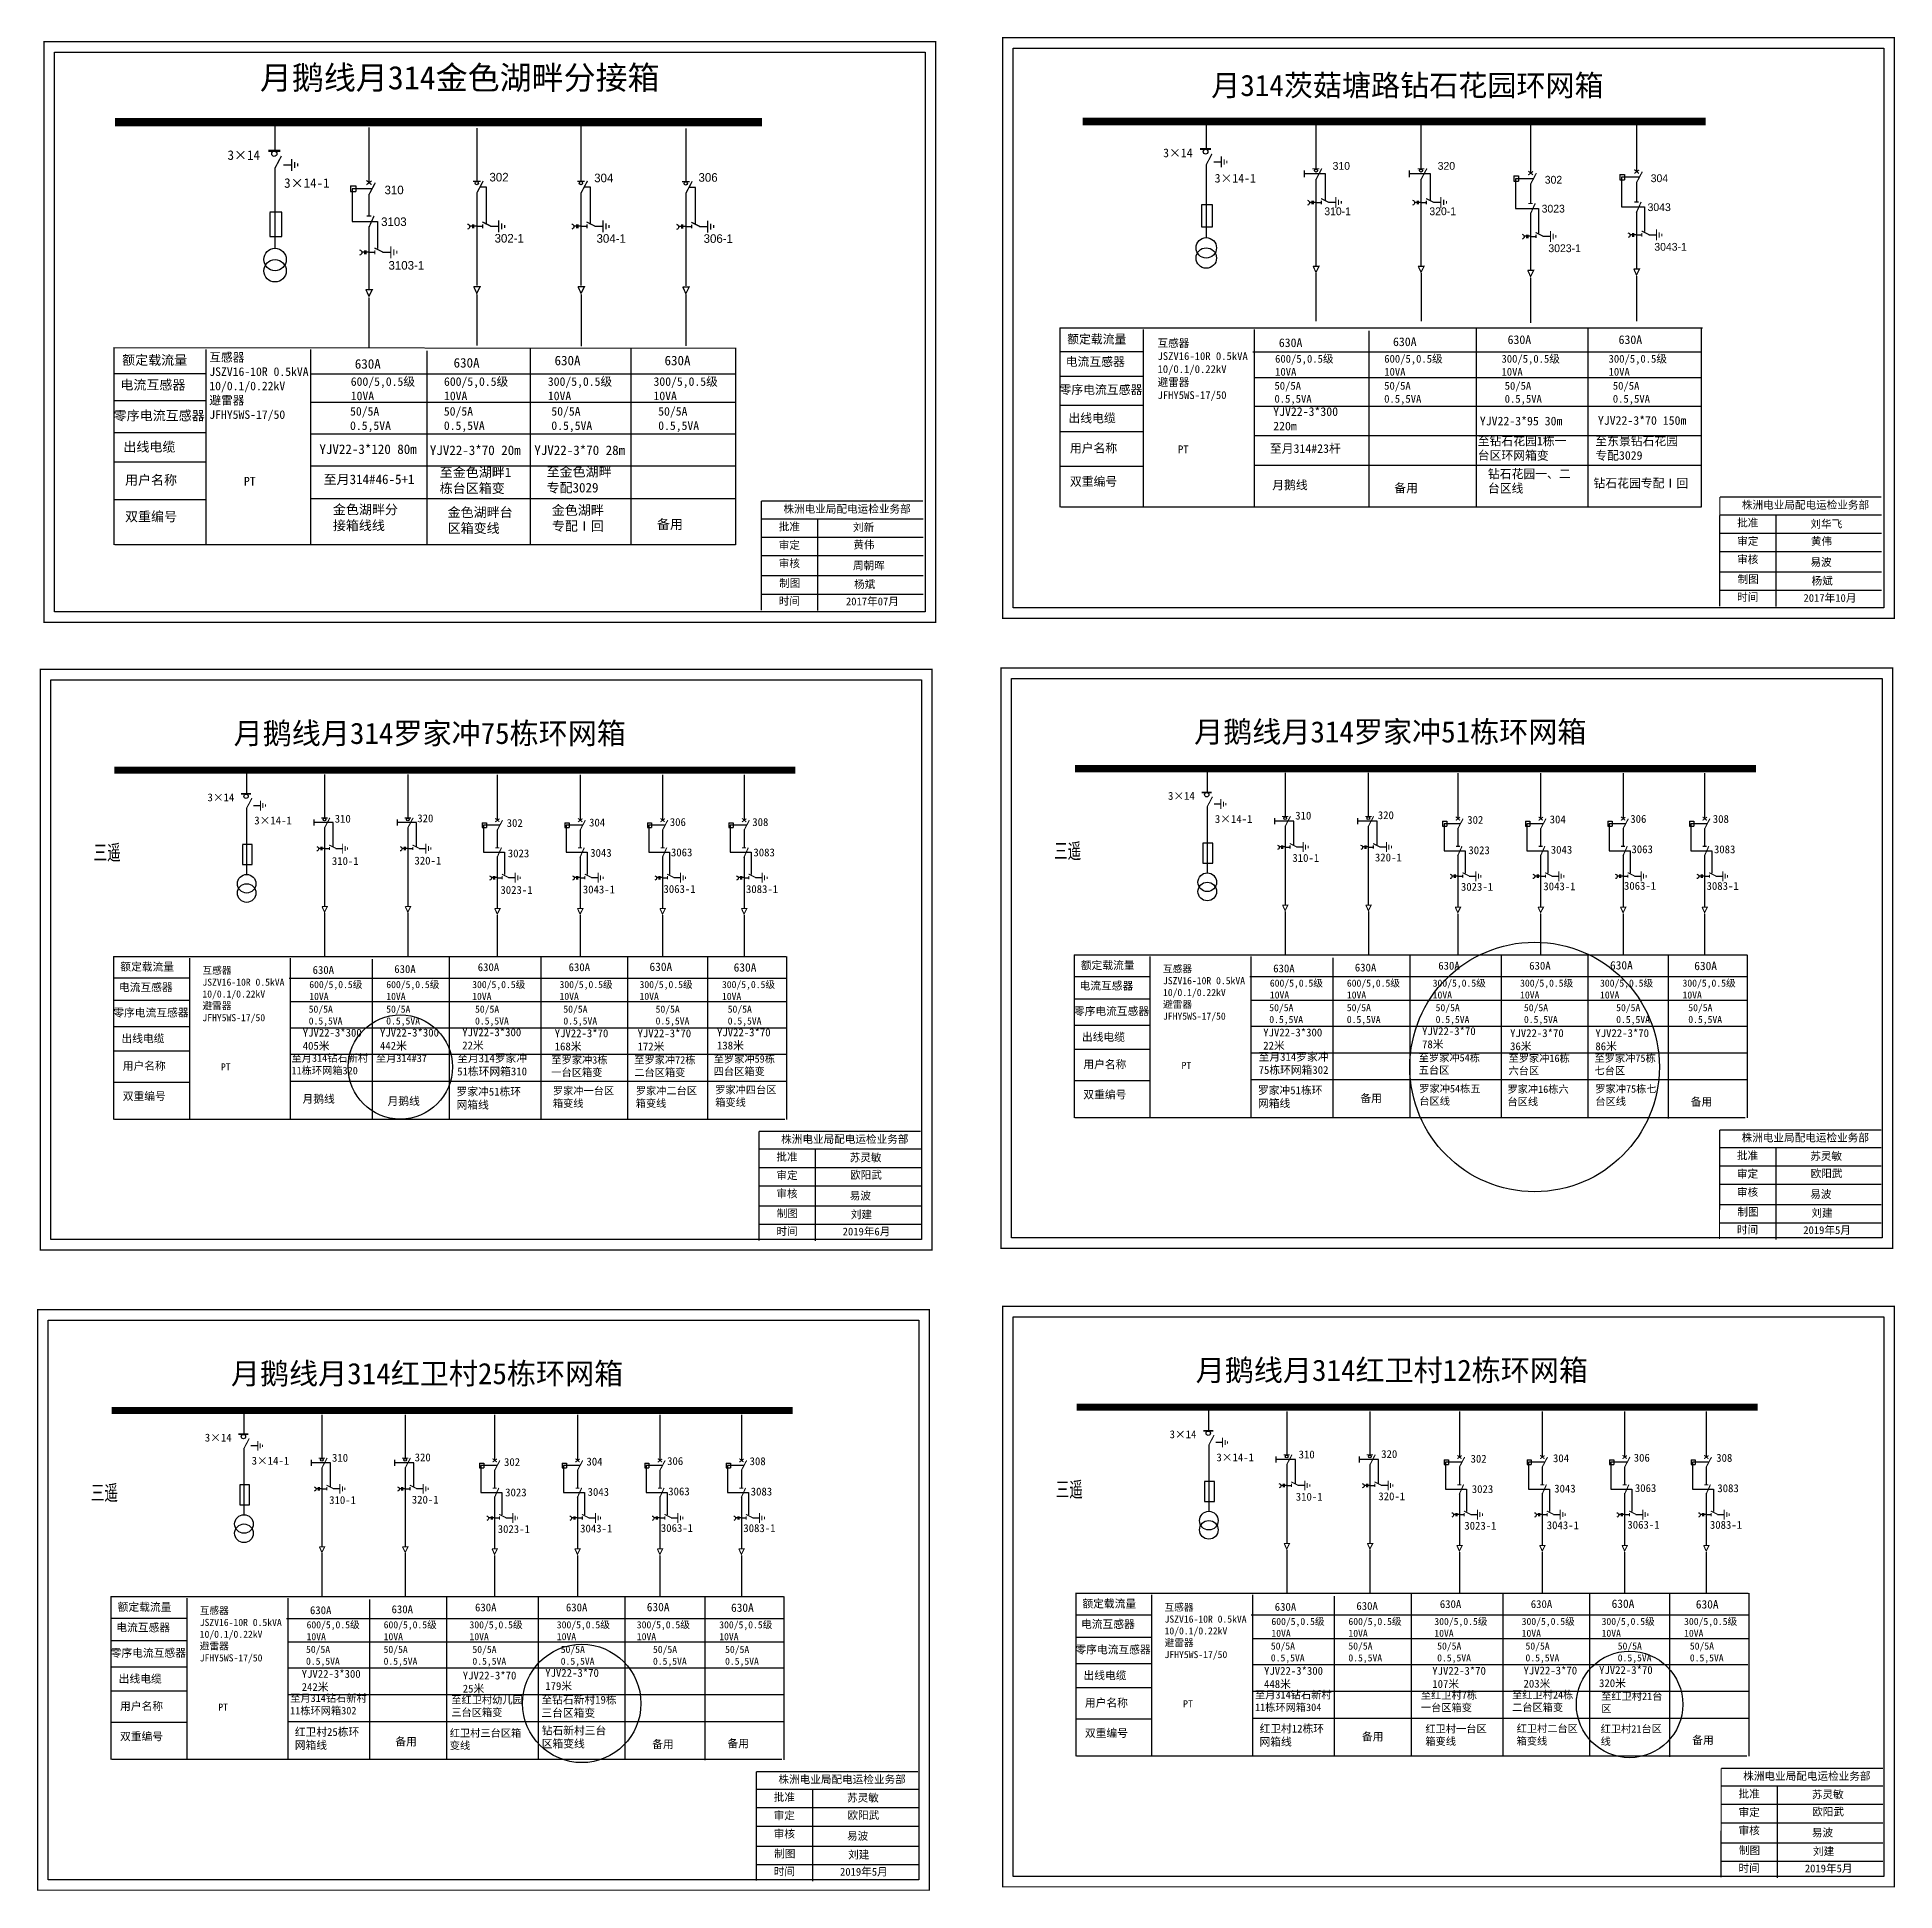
# Model space of a CAD drawing. Extents: x -186 to 211, y -164 to 97.
# Drawn here: x -185.6 to 75.8, y -163.7 to 97.1 of the extents above; entities that cross this region are included whole.
import ezdxf

# ---------------------------------------------------------------- set-up
doc = ezdxf.new("R2010")
doc.units = 0
doc.header["$LTSCALE"] = 0.774411
doc.linetypes.add('ACAD_ISO02W100', pattern=[15, 12, -3])
doc.linetypes.add('CENTER', pattern=[50.8, 31.75, -6.35, 6.35, -6.35])
doc.layers.get('0').update_dxf_attribs({"linetype": 'CONTINUOUS'})
doc.layers.add('2', color=7, linetype='CONTINUOUS')
doc.layers.add('3', color=7, linetype='CONTINUOUS')
doc.styles.add('hztxt_txtstyle_0.00_0_0', font='simkai.ttf')
doc.styles.add('hztxt_txtstyle_1.80_0_0', font='', dxfattribs={"height": 1.8, "bigfont": 'hztxt.shx'})
doc.styles.add('hztxt_txtstyle_2.70_0_0', font='simkai.ttf', dxfattribs={"height": 2.7})
doc.styles.add('字体', font='', dxfattribs={"height": 2.5})
doc.styles.add('宋体', font='', dxfattribs={"width": 0.65})
doc.styles.get('hztxt_txtstyle_1.80_0_0').set_extended_font_data('hztxt')
doc.styles.get('字体').set_extended_font_data('SimSun')
doc.styles.get('宋体').set_extended_font_data('SimSun')

msp = doc.modelspace()

# ---------------------------------------------------------------- texts
at = {"linetype": 'Continuous', "style": 'hztxt_txtstyle_2.70_0_0'}
for s, p in [('3×14', (-158.82, 79.88)), ('3×14-1', (-150.85, 75.95))]:
    msp.add_text(s, height=1.342, dxfattribs=at).set_placement(p)
at = {"color": 0, "linetype": 'Continuous', "style": 'hztxt_txtstyle_2.70_0_0'}
for s, height, p in [('3×14', 1.22, (-27.15, 80.25)), ('3×14-1', 1.22, (-19.9, 76.68)), ('3×14', 1.109, (-161.64, -10.4)), ('3×14', 1.109, (-26.46, -10.19)), ('3×14-1', 1.109, (-155.06, -13.65)), ('310', 1.109, (-143.74, -13.41)), ('320', 1.109, (-132.12, -13.35)), ('302', 1.109, (-119.54, -14.01)), ('304', 1.109, (-107.94, -13.94)), ('306', 1.109, (-96.58, -13.87)), ('308', 1.109, (-84.97, -13.88)), ('3×14-1', 1.109, (-19.87, -13.44)), ('310', 1.109, (-8.56, -12.97)), ('320', 1.109, (3.06, -12.91)), ('302', 1.109, (15.65, -13.57)), ('304', 1.109, (27.25, -13.5)), ('306', 1.109, (38.6, -13.43)), ('308', 1.109, (50.21, -13.44)), ('310-1', 1.109, (-144.14, -19.36)), ('320-1', 1.109, (-132.52, -19.3)), ('3023', 1.109, (-119.38, -18.28)), ('3043', 1.109, (-107.78, -18.21)), ('3063', 1.109, (-96.42, -18.14)), ('3083', 1.109, (-84.81, -18.15)), ('310-1', 1.109, (-8.96, -18.92)), ('320-1', 1.109, (2.66, -18.86)), ('3023', 1.109, (15.81, -17.84)), ('3043', 1.109, (27.41, -17.77)), ('3063', 1.109, (38.76, -17.7)), ('3083', 1.109, (50.37, -17.71)), ('3023-1', 1.109, (-120.42, -23.43)), ('3043-1', 1.109, (-108.82, -23.36)), ('3063-1', 1.109, (-97.47, -23.29)), ('3083-1', 1.109, (-85.86, -23.31)), ('3023-1', 1.109, (14.76, -22.99)), ('3043-1', 1.109, (26.36, -22.92)), ('3063-1', 1.109, (37.71, -22.85)), ('3083-1', 1.109, (49.33, -22.87)), ('3×14', 1.109, (-26.24, -100.04)), ('3×14', 1.109, (-162.02, -100.51)), ('310', 1.109, (-8.08, -102.88)), ('320', 1.109, (3.54, -102.82)), ('3×14-1', 1.109, (-155.43, -103.76)), ('310', 1.109, (-144.12, -103.35)), ('320', 1.109, (-132.49, -103.29)), ('302', 1.109, (-119.91, -103.95)), ('304', 1.109, (-108.31, -103.88)), ('306', 1.109, (-96.96, -103.81)), ('308', 1.109, (-85.35, -103.83)), ('3×14-1', 1.109, (-19.65, -103.29)), ('302', 1.109, (16.12, -103.48)), ('304', 1.109, (27.72, -103.41)), ('306', 1.109, (39.08, -103.34)), ('308', 1.109, (50.69, -103.36)), ('3023', 1.109, (-119.75, -108.22)), ('3043', 1.109, (-108.15, -108.15)), ('3063', 1.109, (-96.8, -108.08)), ('3083', 1.109, (-85.19, -108.1)), ('3023', 1.109, (16.29, -107.75)), ('3043', 1.109, (27.89, -107.68)), ('3063', 1.109, (39.24, -107.61)), ('3083', 1.109, (50.85, -107.63)), ('310-1', 1.109, (-144.52, -109.3)), ('320-1', 1.109, (-132.89, -109.24)), ('310-1', 1.109, (-8.48, -108.83)), ('320-1', 1.109, (3.14, -108.77)), ('3023-1', 1.109, (-120.8, -113.38)), ('3043-1', 1.109, (-109.2, -113.3)), ('3063-1', 1.109, (-97.84, -113.23)), ('3083-1', 1.109, (-86.23, -113.25)), ('3023-1', 1.109, (15.24, -112.91)), ('3043-1', 1.109, (26.84, -112.84)), ('3063-1', 1.109, (38.19, -112.77)), ('3083-1', 1.109, (49.8, -112.79))]:
    msp.add_text(s, height=height, dxfattribs=at).set_placement(p)
at = {"color": 0, "style": 'hztxt_txtstyle_1.80_0_0'}
for s, p in [('310', (-3.3, 78.48)), ('320', (11.49, 78.48)), ('302', (26.56, 76.53)), ('304', (41.47, 76.74)), ('310-1', (-4.47, 72.09)), ('320-1', (10.32, 72.09)), ('3023', (26.12, 72.46)), ('3043', (41.03, 72.67)), ('3023-1', (27.07, 66.89)), ('3043-1', (41.98, 67.09))]:
    msp.add_text(s, height=1.098, dxfattribs=at).set_placement(p)
at = {"style": 'hztxt_txtstyle_1.80_0_0'}
for s, p in [('310', (-136.73, 75.04)), ('302', (-121.96, 76.84)), ('304', (-107.22, 76.73)), ('306', (-92.54, 76.8)), ('3103', (-137.21, 70.57)), ('302-1', (-121.24, 68.24)), ('304-1', (-106.89, 68.21)), ('306-1', (-91.82, 68.2)), ('3103-1', (-136.17, 64.43))]:
    msp.add_text(s, height=1.208, dxfattribs=at).set_placement(p)
at = {"linetype": 'Continuous', "attachment_point": 1}
for s, insert, char_height, width, style in [('{\\C0;月鹅线月314金色湖畔分接箱}', (-154.27, 93.1), 3.3, 88.4621, '字体'), ('{\\fSimSun|b0|i0|c134|p2;额定载流量}', (-173.66, 52.38), 1.3424, 21.6411, 'hztxt_txtstyle_2.70_0_0'), ('\\A1;{\\fSimSun|b0|i0|c134|p2;互感器\\PJSZV16-10R 0.5kVA\\P10/0.1/0.22kV\\P避雷器\\PJFHY5WS-17/50}', (-161.39, 52.69), 1.2082, 22.2776, 'hztxt_txtstyle_2.70_0_0'), ('{\\fSimSun|b0|i0|c134|p2;630A}', (-112.8, 52.31), 1.3424, 21.6411, 'hztxt_txtstyle_2.70_0_0'), ('{\\fSimSun|b0|i0|c134|p2;630A}', (-97.32, 52.31), 1.3424, 21.6411, 'hztxt_txtstyle_2.70_0_0'), ('{\\fSimSun|b0|i0|c134|p2;630A}', (-140.91, 51.83), 1.3424, 21.6411, 'hztxt_txtstyle_2.70_0_0'), ('{\\fSimSun|b0|i0|c134|p2;630A}', (-127.01, 51.99), 1.3424, 21.6411, 'hztxt_txtstyle_2.70_0_0'), ('{\\fSimSun|b0|i0|c134|p2;电流互感器}', (-173.9, 48.89), 1.3424, 21.6411, 'hztxt_txtstyle_2.70_0_0'), ('\\A1;{\\fSimSun|b0|i0|c134|p2;600/5,0.5级\\P10VA}', (-141.48, 49.28), 1.2082, 22.2776, 'hztxt_txtstyle_2.70_0_0'), ('\\A1;{\\fSimSun|b0|i0|c134|p2;600/5,0.5级\\P10VA}', (-128.36, 49.28), 1.2082, 22.2776, 'hztxt_txtstyle_2.70_0_0'), ('\\A1;{\\fSimSun|b0|i0|c134|p2;300/5,0.5级\\P10VA}', (-113.74, 49.28), 1.2082, 22.2776, 'hztxt_txtstyle_2.70_0_0'), ('\\A1;{\\fSimSun|b0|i0|c134|p2;300/5,0.5级\\P10VA}', (-98.87, 49.28), 1.2082, 22.2776, 'hztxt_txtstyle_2.70_0_0'), ('{\\fSimSun|b0|i0|c134|p2;零序电流互感器}', (-174.85, 44.56), 1.3424, 21.6411, 'hztxt_txtstyle_2.70_0_0'), ('{\\fSimSun|b0|i0|c134|p2;50/5A\\P0.5,5VA}', (-141.58, 45.09), 1.2082, 21.6411, 'hztxt_txtstyle_2.70_0_0'), ('{\\fSimSun|b0|i0|c134|p2;50/5A\\P0.5,5VA}', (-128.38, 45.09), 1.2082, 21.6411, 'hztxt_txtstyle_2.70_0_0'), ('{\\fSimSun|b0|i0|c134|p2;50/5A\\P0.5,5VA}', (-113.25, 45.09), 1.2082, 21.6411, 'hztxt_txtstyle_2.70_0_0'), ('{\\fSimSun|b0|i0|c134|p2;50/5A\\P0.5,5VA}', (-98.21, 45.09), 1.2082, 21.6411, 'hztxt_txtstyle_2.70_0_0'), ('{\\fSimSun|b0|i0|c134|p2;出线电缆}', (-173.48, 40.16), 1.3424, 21.6411, 'hztxt_txtstyle_2.70_0_0'), ('{\\fSimSun|b0|i0|c134|p2;YJV22-3*120 80m}', (-145.89, 39.83), 1.3424, 21.6411, 'hztxt_txtstyle_2.70_0_0'), ('{\\fSimSun|b0|i0|c134|p2;YJV22-3*70 20m}', (-130.35, 39.68), 1.3424, 21.6411, 'hztxt_txtstyle_2.70_0_0'), ('{\\fSimSun|b0|i0|c134|p2;YJV22-3*70 28m}', (-115.65, 39.68), 1.3424, 21.6411, 'hztxt_txtstyle_2.70_0_0'), ('{\\fSimSun|b0|i0|c134|p2;至金色湖畔1栋台区箱变}', (-128.96, 36.57), 1.3424, 10.5591, 'hztxt_txtstyle_2.70_0_0'), ('{\\fSimSun|b0|i0|c134|p2;至金色湖畔专配3029}', (-113.93, 36.65), 1.3424, 9.4277, 'hztxt_txtstyle_2.70_0_0'), ('{\\fSimSun|b0|i0|c134|p2;用户名称}', (-173.25, 35.5), 1.3424, 21.6411, 'hztxt_txtstyle_2.70_0_0'), ('{\\fSimSun|b0|i0|c134|p2;PT}', (-156.52, 35.26), 1.2129, 9.4363, 'hztxt_txtstyle_0.00_0_0'), ('{\\fSimSun|b0|i0|c134|p2;至月314#46-5+1}', (-145.31, 35.59), 1.3424, 17.024, 'hztxt_txtstyle_2.70_0_0'), ('{\\fSimSun|b0|i0|c134|p2;金色湖畔分接箱线线}', (-144, 31.34), 1.3424, 10.2119, 'hztxt_txtstyle_2.70_0_0'), ('{\\fSimSun|b0|i0|c134|p2;金色湖畔专配Ⅰ回}', (-113.19, 31.25), 1.3424, 8.7331, 'hztxt_txtstyle_2.70_0_0'), ('株洲电业局配电运检业务部', (-80.59, 31.3), 1.0944, 29.9201, '字体'), ('{\\fSimSun|b0|i0|c134|p2;双重编号}', (-173.25, 30.35), 1.3424, 21.6411, 'hztxt_txtstyle_2.70_0_0'), ('{\\fSimSun|b0|i0|c134|p2;金色湖畔台区箱变线}', (-127.85, 30.95), 1.3424, 9.3895, 'hztxt_txtstyle_2.70_0_0'), ('{\\fSimSun|b0|i0|c134|p2;备用}', (-98.39, 29.27), 1.3424, 21.6411, 'hztxt_txtstyle_2.70_0_0'), ('{\\fKaiTi_GB2312|b0|i0|c134|p49;批准}', (-81.25, 28.81), 1.0944, 8.5588, '字体'), ('{\\fSimSun|b0|i0|c134|p2;刘新}', (-70.8, 28.7), 1.0944, 8.5588, '字体'), ('\\f\uffbfﾬￌﾣﾤ_GB2312|b0|i0|c134|p49;审定', (-81.25, 26.21), 1.0944, 8.5588, '字体'), ('黄伟', (-70.75, 26.26), 1.094, 8.5588, '字体'), ('\\f\uffbfﾬￌﾣﾤ_GB2312|b0|i0|c134|p49;审核', (-81.25, 23.63), 1.0944, 8.5588, '字体'), ('\\f\uffbfﾬￌﾣﾤ_GB2312|b0|i0|c134|p49;制图', (-81.19, 20.85), 1.0944, 8.5588, '字体'), ('周朝晖', (-70.8, 23.33), 1.094, 8.5588, '字体'), ('\\f\uffbfﾬￌﾣﾤ_GB2312|b0|i0|c134|p49;时间', (-81.25, 18.34), 1.0944, 8.5588, '字体'), ('2017年07月', (-71.79, 18.28), 1.094, 14.762, '字体'), ('{\\fSimSun|b0|i0|c134|p2;杨斌}', (-70.64, 20.69), 1.0944, 8.5588, '字体')]:
    msp.add_mtext(s, dxfattribs=dict(at, insert=insert, char_height=char_height, width=width, style=style))
at = {"color": 0, "linetype": 'Continuous', "attachment_point": 1}
for s, insert, char_height, width, style in [('月314茨菇塘路钻石花园环网箱', (-20.38, 91.86), 3, 85.7498, '字体'), ('{\\fSimSun|b0|i0|c134|p2;额定载流量}', (-40.65, 55.25), 1.2204, 19.6738, 'hztxt_txtstyle_2.70_0_0'), ('{\\fSimSun|b0|i0|c134|p2;630A}', (21.33, 55.18), 1.2204, 19.6738, 'hztxt_txtstyle_2.70_0_0'), ('{\\fSimSun|b0|i0|c134|p2;630A}', (36.95, 55.18), 1.2204, 19.6738, 'hztxt_txtstyle_2.70_0_0'), ('\\A1;{\\fSimSun|b0|i0|c134|p2;互感器\\PJSZV16-10R 0.5kVA\\P10/0.1/0.22kV\\P避雷器\\PJFHY5WS-17/50}', (-27.94, 54.64), 1.0983, 20.2524, 'hztxt_txtstyle_2.70_0_0'), ('\\A1;{\\fSimSun|b0|i0|c134|p2;600/5,0.5级\\P10VA}', (-11.39, 52.43), 1.0983, 20.2524, 'hztxt_txtstyle_2.70_0_0'), ('{\\fSimSun|b0|i0|c134|p2;630A}', (-10.87, 54.75), 1.2204, 19.6738, 'hztxt_txtstyle_2.70_0_0'), ('\\A1;{\\fSimSun|b0|i0|c134|p2;600/5,0.5级\\P10VA}', (3.97, 52.43), 1.0983, 20.2524, 'hztxt_txtstyle_2.70_0_0'), ('{\\fSimSun|b0|i0|c134|p2;630A}', (5.2, 54.89), 1.2204, 19.6738, 'hztxt_txtstyle_2.70_0_0'), ('\\A1;{\\fSimSun|b0|i0|c134|p2;300/5,0.5级\\P10VA}', (20.47, 52.43), 1.0983, 20.2524, 'hztxt_txtstyle_2.70_0_0'), ('\\A1;{\\fSimSun|b0|i0|c134|p2;300/5,0.5级\\P10VA}', (35.54, 52.43), 1.0983, 20.2524, 'hztxt_txtstyle_2.70_0_0'), ('{\\fSimSun|b0|i0|c134|p2;电流互感器}', (-40.86, 52.08), 1.2204, 19.6738, 'hztxt_txtstyle_2.70_0_0'), ('{\\fSimSun|b0|i0|c134|p2;零序电流互感器}', (-41.73, 48.14), 1.2204, 19.6738, 'hztxt_txtstyle_2.70_0_0'), ('{\\fSimSun|b0|i0|c134|p2;50/5A\\P0.5,5VA}', (-11.48, 48.63), 1.0983, 19.6738, 'hztxt_txtstyle_2.70_0_0'), ('{\\fSimSun|b0|i0|c134|p2;50/5A\\P0.5,5VA}', (3.96, 48.63), 1.0983, 19.6738, 'hztxt_txtstyle_2.70_0_0'), ('{\\fSimSun|b0|i0|c134|p2;50/5A\\P0.5,5VA}', (20.92, 48.63), 1.0983, 19.6738, 'hztxt_txtstyle_2.70_0_0'), ('{\\fSimSun|b0|i0|c134|p2;50/5A\\P0.5,5VA}', (36.14, 48.63), 1.0983, 19.6738, 'hztxt_txtstyle_2.70_0_0'), ('YJV22-3*300\\P220m', (-11.66, 45.06), 1.2204, 19.6738, 'hztxt_txtstyle_2.70_0_0'), ('{\\fSimSun|b0|i0|c134|p2;出线电缆}', (-40.48, 44.14), 1.2204, 19.6738, 'hztxt_txtstyle_2.70_0_0'), ('YJV22-3*95 30m', (17.42, 43.73), 1.2204, 19.6738, 'hztxt_txtstyle_2.70_0_0'), ('YJV22-3*70 150m', (34.04, 43.81), 1.2204, 19.6738, 'hztxt_txtstyle_2.70_0_0'), ('{\\fSimSun|b0|i0|c134|p2;用户名称}', (-40.27, 39.91), 1.2204, 19.6738, 'hztxt_txtstyle_2.70_0_0'), ('{\\fSimSun|b0|i0|c134|p2;PT}', (-25.06, 39.69), 1.1026, 8.5785, 'hztxt_txtstyle_0.00_0_0'), ('{\\fSimSun|b0|i0|c134|p2;至月314#23杆}', (-12.12, 39.86), 1.2204, 10.5639, 'hztxt_txtstyle_2.70_0_0'), ('{\\fSimSun|b0|i0|c134|p2;至钻石花园1栋一台区环网箱变}', (17.13, 40.92), 1.2204, 13.2436, 'hztxt_txtstyle_2.70_0_0'), ('{\\fSimSun|b0|i0|c134|p2;至东景钻石花园专配3029}', (33.67, 40.92), 1.2204, 13.2436, 'hztxt_txtstyle_2.70_0_0'), ('{\\fSimSun|b0|i0|c134|p2;双重编号}', (-40.27, 35.22), 1.2204, 19.6738, 'hztxt_txtstyle_2.70_0_0'), ('{\\fSimSun|b0|i0|c134|p2;月鹅线}', (-11.8, 34.72), 1.2204, 10.5639, 'hztxt_txtstyle_2.70_0_0'), ('{\\fSimSun|b0|i0|c134|p2;备用}', (5.38, 34.29), 1.2204, 19.6738, 'hztxt_txtstyle_2.70_0_0'), ('{\\fSimSun|b0|i0|c134|p2;钻石花园一、二台区线}', (18.56, 36.29), 1.2204, 13.2436, 'hztxt_txtstyle_2.70_0_0'), ('{\\fSimSun|b0|i0|c134|p2;钻石花园专配Ⅰ回}', (33.42, 34.98), 1.2204, 18.6479, 'hztxt_txtstyle_2.70_0_0'), ('株洲电业局配电运检业务部', (54.3, 31.86), 1.0944, 29.9201, '字体'), ('{\\fKaiTi_GB2312|b0|i0|c134|p49;批准}', (53.64, 29.36), 1.0944, 8.5588, '字体'), ('刘华飞', (63.95, 29.18), 1.094, 8.5588, '字体'), ('\\f\uffbfﾬￌﾣﾤ_GB2312|b0|i0|c134|p49;审定', (53.64, 26.77), 1.0944, 8.5588, '字体'), ('黄伟', (64.01, 26.75), 1.094, 8.5588, '字体'), ('\\f\uffbfﾬￌﾣﾤ_GB2312|b0|i0|c134|p49;审核', (53.64, 24.19), 1.0944, 8.5588, '字体'), ('易波', (63.95, 23.81), 1.094, 8.5588, '字体'), ('\\f\uffbfﾬￌﾣﾤ_GB2312|b0|i0|c134|p49;制图', (53.7, 21.41), 1.0944, 8.5588, '字体'), ('{\\fSimSun|b0|i0|c134|p2;杨斌}', (64.11, 21.18), 1.0944, 8.5588, '字体'), ('\\f\uffbfﾬￌﾣﾤ_GB2312|b0|i0|c134|p49;时间', (53.64, 18.9), 1.0944, 8.5588, '字体'), ('2017年10月', (62.97, 18.77), 1.094, 16.0081, '字体'), ('月鹅线月314罗家冲75栋环网箱', (-157.97, 0.67), 3, 90.5642, '字体'), ('月鹅线月314罗家冲51栋环网箱', (-22.79, 0.88), 3, 90.5642, '字体'), ('{\\fSimSun|b0|i0|c134|p2;额定载流量}', (-173.92, -33.13), 1.1094, 17.8852, 'hztxt_txtstyle_2.70_0_0'), ('\\A1;{\\fSimSun|b0|i0|c134|p2;互感器\\PJSZV16-10R 0.5kVA\\P10/0.1/0.22kV\\P避雷器\\PJFHY5WS-17/50}', (-162.36, -33.69), 0.9985, 18.4113, 'hztxt_txtstyle_2.70_0_0'), ('{\\fSimSun|b0|i0|c134|p2;630A}', (-146.85, -33.58), 1.1094, 17.8852, 'hztxt_txtstyle_2.70_0_0'), ('{\\fSimSun|b0|i0|c134|p2;630A}', (-135.36, -33.45), 1.1094, 17.8852, 'hztxt_txtstyle_2.70_0_0'), ('{\\fSimSun|b0|i0|c134|p2;630A}', (-123.61, -33.19), 1.1094, 17.8852, 'hztxt_txtstyle_2.70_0_0'), ('{\\fSimSun|b0|i0|c134|p2;630A}', (-110.82, -33.19), 1.1094, 17.8852, 'hztxt_txtstyle_2.70_0_0'), ('{\\fSimSun|b0|i0|c134|p2;630A}', (-99.44, -33.1), 1.1757, 9.454, 'hztxt_txtstyle_0.00_0_0'), ('{\\fSimSun|b0|i0|c134|p2;630A}', (-87.59, -33.19), 1.1757, 9.454, 'hztxt_txtstyle_0.00_0_0'), ('{\\fSimSun|b0|i0|c134|p2;额定载流量}', (-38.73, -32.92), 1.1094, 17.8852, 'hztxt_txtstyle_2.70_0_0'), ('\\A1;{\\fSimSun|b0|i0|c134|p2;互感器\\PJSZV16-10R 0.5kVA\\P10/0.1/0.22kV\\P避雷器\\PJFHY5WS-17/50}', (-27.17, -33.48), 0.9985, 18.4113, 'hztxt_txtstyle_2.70_0_0'), ('{\\fSimSun|b0|i0|c134|p2;630A}', (-11.66, -33.37), 1.1094, 17.8852, 'hztxt_txtstyle_2.70_0_0'), ('{\\fSimSun|b0|i0|c134|p2;630A}', (-0.17, -33.24), 1.1094, 17.8852, 'hztxt_txtstyle_2.70_0_0'), ('{\\fSimSun|b0|i0|c134|p2;630A}', (11.57, -32.98), 1.1094, 17.8852, 'hztxt_txtstyle_2.70_0_0'), ('{\\fSimSun|b0|i0|c134|p2;630A}', (24.37, -32.98), 1.1094, 17.8852, 'hztxt_txtstyle_2.70_0_0'), ('{\\fSimSun|b0|i0|c134|p2;630A}', (35.75, -32.89), 1.1757, 9.454, 'hztxt_txtstyle_0.00_0_0'), ('{\\fSimSun|b0|i0|c134|p2;630A}', (47.6, -32.98), 1.1757, 9.454, 'hztxt_txtstyle_0.00_0_0'), ('{\\fSimSun|b0|i0|c134|p2;电流互感器}', (-174.11, -36.01), 1.1094, 17.8852, 'hztxt_txtstyle_2.70_0_0'), ('\\A1;{\\fSimSun|b0|i0|c134|p2;600/5,0.5级\\P10VA}', (-147.32, -35.69), 0.9985, 18.4113, 'hztxt_txtstyle_2.70_0_0'), ('\\A1;{\\fSimSun|b0|i0|c134|p2;600/5,0.5级\\P10VA}', (-136.48, -35.69), 0.9985, 18.4113, 'hztxt_txtstyle_2.70_0_0'), ('\\A1;{\\fSimSun|b0|i0|c134|p2;300/5,0.5级\\P10VA}', (-124.39, -35.69), 0.9985, 18.4113, 'hztxt_txtstyle_2.70_0_0'), ('\\A1;{\\fSimSun|b0|i0|c134|p2;300/5,0.5级\\P10VA}', (-112.1, -35.69), 0.9985, 18.4113, 'hztxt_txtstyle_2.70_0_0'), ('\\A1;{\\fSimSun|b0|i0|c134|p2;300/5,0.5级\\P10VA}', (-100.84, -35.69), 0.9985, 18.4113, 'hztxt_txtstyle_2.70_0_0'), ('\\A1;{\\fSimSun|b0|i0|c134|p2;300/5,0.5级\\P10VA}', (-89.24, -35.69), 0.9985, 18.4113, 'hztxt_txtstyle_2.70_0_0'), ('{\\fSimSun|b0|i0|c134|p2;电流互感器}', (-38.92, -35.8), 1.1094, 17.8852, 'hztxt_txtstyle_2.70_0_0'), ('\\A1;{\\fSimSun|b0|i0|c134|p2;600/5,0.5级\\P10VA}', (-12.13, -35.49), 0.9985, 18.4113, 'hztxt_txtstyle_2.70_0_0'), ('\\A1;{\\fSimSun|b0|i0|c134|p2;600/5,0.5级\\P10VA}', (-1.29, -35.49), 0.9985, 18.4113, 'hztxt_txtstyle_2.70_0_0'), ('\\A1;{\\fSimSun|b0|i0|c134|p2;300/5,0.5级\\P10VA}', (10.79, -35.49), 0.9985, 18.4113, 'hztxt_txtstyle_2.70_0_0'), ('\\A1;{\\fSimSun|b0|i0|c134|p2;300/5,0.5级\\P10VA}', (23.09, -35.49), 0.9985, 18.4113, 'hztxt_txtstyle_2.70_0_0'), ('\\A1;{\\fSimSun|b0|i0|c134|p2;300/5,0.5级\\P10VA}', (34.34, -35.49), 0.9985, 18.4113, 'hztxt_txtstyle_2.70_0_0'), ('\\A1;{\\fSimSun|b0|i0|c134|p2;300/5,0.5级\\P10VA}', (45.95, -35.49), 0.9985, 18.4113, 'hztxt_txtstyle_2.70_0_0'), ('{\\fSimSun|b0|i0|c134|p2;50/5A\\P0.5,5VA}', (-147.4, -39.15), 0.9985, 17.8852, 'hztxt_txtstyle_2.70_0_0'), ('{\\fSimSun|b0|i0|c134|p2;50/5A\\P0.5,5VA}', (-136.49, -39.15), 0.9985, 17.8852, 'hztxt_txtstyle_2.70_0_0'), ('{\\fSimSun|b0|i0|c134|p2;50/5A\\P0.5,5VA}', (-123.99, -39.15), 0.9985, 17.8852, 'hztxt_txtstyle_2.70_0_0'), ('{\\fSimSun|b0|i0|c134|p2;50/5A\\P0.5,5VA}', (-111.56, -39.15), 0.9985, 17.8852, 'hztxt_txtstyle_2.70_0_0'), ('{\\fSimSun|b0|i0|c134|p2;50/5A\\P0.5,5VA}', (-98.58, -39.15), 0.9985, 17.8852, 'hztxt_txtstyle_2.70_0_0'), ('{\\fSimSun|b0|i0|c134|p2;50/5A\\P0.5,5VA}', (-88.43, -39.15), 0.9985, 17.8852, 'hztxt_txtstyle_2.70_0_0'), ('{\\fSimSun|b0|i0|c134|p2;零序电流互感器}', (-39.71, -39.38), 1.1094, 17.8852, 'hztxt_txtstyle_2.70_0_0'), ('{\\fSimSun|b0|i0|c134|p2;50/5A\\P0.5,5VA}', (-12.21, -38.94), 0.9985, 17.8852, 'hztxt_txtstyle_2.70_0_0'), ('{\\fSimSun|b0|i0|c134|p2;50/5A\\P0.5,5VA}', (-1.3, -38.94), 0.9985, 17.8852, 'hztxt_txtstyle_2.70_0_0'), ('{\\fSimSun|b0|i0|c134|p2;50/5A\\P0.5,5VA}', (11.2, -38.94), 0.9985, 17.8852, 'hztxt_txtstyle_2.70_0_0'), ('{\\fSimSun|b0|i0|c134|p2;50/5A\\P0.5,5VA}', (23.63, -38.94), 0.9985, 17.8852, 'hztxt_txtstyle_2.70_0_0'), ('{\\fSimSun|b0|i0|c134|p2;50/5A\\P0.5,5VA}', (36.61, -38.94), 0.9985, 17.8852, 'hztxt_txtstyle_2.70_0_0'), ('{\\fSimSun|b0|i0|c134|p2;50/5A\\P0.5,5VA}', (46.76, -38.94), 0.9985, 17.8852, 'hztxt_txtstyle_2.70_0_0'), ('{\\fSimSun|b0|i0|c134|p2;零序电流互感器}', (-174.9, -39.59), 1.1094, 17.8852, 'hztxt_txtstyle_2.70_0_0'), ('{\\fSimSun|b0|i0|c134|p2;出线电缆}', (-173.76, -43.23), 1.1094, 17.8852, 'hztxt_txtstyle_2.70_0_0'), ('{\\fSimSun|b0|i0|c134|p2;YJV22-3*300\\P405米}', (-148.24, -42.41), 1.1094, 17.8852, 'hztxt_txtstyle_2.70_0_0'), ('{\\fSimSun|b0|i0|c134|p2;YJV22-3*300\\P442米}', (-137.37, -42.4), 1.1094, 17.8852, 'hztxt_txtstyle_2.70_0_0'), ('{\\fSimSun|b0|i0|c134|p2;YJV22-3*300\\P22米}', (-125.79, -42.35), 1.1094, 17.8852, 'hztxt_txtstyle_2.70_0_0'), ('{\\fSimSun|b0|i0|c134|p2;YJV22-3*70\\P168米}', (-112.78, -42.49), 1.1094, 17.8852, 'hztxt_txtstyle_2.70_0_0'), ('{\\fSimSun|b0|i0|c134|p2;YJV22-3*70\\P172米}', (-101.12, -42.5), 1.1094, 17.8852, 'hztxt_txtstyle_2.70_0_0'), ('{\\fSimSun|b0|i0|c134|p2;YJV22-3*70\\P138米}', (-89.94, -42.36), 1.1094, 17.8852, 'hztxt_txtstyle_2.70_0_0'), ('{\\fSimSun|b0|i0|c134|p2;出线电缆}', (-38.58, -43.02), 1.1094, 17.8852, 'hztxt_txtstyle_2.70_0_0'), ('{\\fSimSun|b0|i0|c134|p2;YJV22-3*300\\P22米}', (-13.06, -42.38), 1.1094, 17.8852, 'hztxt_txtstyle_2.70_0_0'), ('{\\fSimSun|b0|i0|c134|p2;YJV22-3*70\\P78米}', (9.29, -42.19), 1.1094, 17.8852, 'hztxt_txtstyle_2.70_0_0'), ('{\\fSimSun|b0|i0|c134|p2;YJV22-3*70\\P36米}', (21.68, -42.47), 1.1094, 17.8852, 'hztxt_txtstyle_2.70_0_0'), ('{\\fSimSun|b0|i0|c134|p2;YJV22-3*70\\P86米}', (33.68, -42.47), 1.1094, 17.8852, 'hztxt_txtstyle_2.70_0_0'), ('{\\fSimSun|b0|i0|c134|p2;用户名称}', (-173.57, -47.08), 1.1094, 17.8852, 'hztxt_txtstyle_2.70_0_0'), ('{\\fSimSun|b0|i0|c134|p2;至月314钻石新村11栋环网箱320}', (-149.82, -46.01), 1.0539, 11.7348, 'hztxt_txtstyle_2.70_0_0'), ('{\\fSimSun|b0|i0|c134|p2;至月314#37}', (-137.94, -46.04), 1.0539, 11.7348, 'hztxt_txtstyle_2.70_0_0'), ('{\\fSimSun|b0|i0|c134|p2;至月314罗家冲51栋环网箱310}', (-126.5, -46.01), 1.1094, 10.274, 'hztxt_txtstyle_2.70_0_0'), ('{\\fSimSun|b0|i0|c134|p2;至罗家冲3栋一台区箱变}', (-113.25, -46.27), 1.0539, 9.2018, 'hztxt_txtstyle_2.70_0_0'), ('{\\fSimSun|b0|i0|c134|p2;至罗家冲72栋二台区箱变}', (-101.58, -46.27), 1.0539, 9.2018, 'hztxt_txtstyle_2.70_0_0'), ('{\\fSimSun|b0|i0|c134|p2;至罗家冲59栋四台区箱变}', (-90.4, -46.13), 1.0539, 9.2018, 'hztxt_txtstyle_2.70_0_0'), ('{\\fSimSun|b0|i0|c134|p2;用户名称}', (-38.38, -46.87), 1.1094, 17.8852, 'hztxt_txtstyle_2.70_0_0'), ('{\\fSimSun|b0|i0|c134|p2;至月314罗家冲75栋环网箱302}', (-13.71, -45.81), 1.1094, 10.274, 'hztxt_txtstyle_2.70_0_0'), ('{\\fSimSun|b0|i0|c134|p2;至罗家冲54栋五台区}', (8.82, -45.96), 1.0539, 9.2018, 'hztxt_txtstyle_2.70_0_0'), ('{\\fSimSun|b0|i0|c134|p2;至罗家冲16栋六台区}', (21.46, -46.04), 1.0539, 9.2018, 'hztxt_txtstyle_2.70_0_0'), ('{\\fSimSun|b0|i0|c134|p2;至罗家冲75栋七台区}', (33.56, -46.02), 1.0539, 9.2018, 'hztxt_txtstyle_2.70_0_0'), ('{\\fSimSun|b0|i0|c134|p2;PT}', (-159.75, -47.28), 1.0024, 7.7986, 'hztxt_txtstyle_0.00_0_0'), ('{\\fSimSun|b0|i0|c134|p2;PT}', (-24.56, -47.07), 1.0024, 7.7986, 'hztxt_txtstyle_0.00_0_0'), ('{\\fSimSun|b0|i0|c134|p2;双重编号}', (-173.57, -51.34), 1.1094, 17.8852, 'hztxt_txtstyle_2.70_0_0'), ('{\\fSimSun|b0|i0|c134|p2;月鹅线}', (-148.27, -51.73), 1.1094, 9.6036, 'hztxt_txtstyle_2.70_0_0'), ('{\\fSimSun|b0|i0|c134|p2;月鹅线}', (-136.3, -52.04), 1.1094, 9.6036, 'hztxt_txtstyle_2.70_0_0'), ('{\\fSimSun|b0|i0|c134|p2;罗家冲51栋环网箱线}', (-126.59, -50.71), 1.1094, 10.274, 'hztxt_txtstyle_2.70_0_0'), ('{\\fSimSun|b0|i0|c134|p2;罗家冲一台区箱变线}', (-113.04, -50.62), 1.0539, 9.2018, 'hztxt_txtstyle_2.70_0_0'), ('{\\fSimSun|b0|i0|c134|p2;罗家冲二台区箱变线}', (-101.37, -50.62), 1.0539, 9.2018, 'hztxt_txtstyle_2.70_0_0'), ('{\\fSimSun|b0|i0|c134|p2;罗家冲四台区箱变线}', (-90.19, -50.48), 1.0539, 9.2018, 'hztxt_txtstyle_2.70_0_0'), ('{\\fSimSun|b0|i0|c134|p2;双重编号}', (-38.38, -51.13), 1.1094, 17.8852, 'hztxt_txtstyle_2.70_0_0'), ('{\\fSimSun|b0|i0|c134|p2;罗家冲51栋环网箱线}', (-13.8, -50.51), 1.1094, 10.274, 'hztxt_txtstyle_2.70_0_0'), ('{\\fSimSun|b0|i0|c134|p2;备用}', (0.61, -51.64), 1.1094, 17.8852, 'hztxt_txtstyle_2.70_0_0'), ('{\\fSimSun|b0|i0|c134|p2;罗家冲54栋五台区线}', (8.9, -50.31), 1.0539, 9.2018, 'hztxt_txtstyle_2.70_0_0'), ('{\\fSimSun|b0|i0|c134|p2;罗家冲16栋六台区线}', (21.31, -50.39), 1.0539, 9.2018, 'hztxt_txtstyle_2.70_0_0'), ('{\\fSimSun|b0|i0|c134|p2;罗家冲75栋七台区线}', (33.68, -50.35), 1.0539, 9.2018, 'hztxt_txtstyle_2.70_0_0'), ('{\\fSimSun|b0|i0|c134|p2;备用}', (47.1, -52.13), 1.1094, 17.8852, 'hztxt_txtstyle_2.70_0_0'), ('株洲电业局配电运检业务部', (-80.91, -57.4), 1.0944, 29.9201, '字体'), ('株洲电业局配电运检业务部', (54.27, -57.19), 1.0944, 29.9201, '字体'), ('{\\fKaiTi_GB2312|b0|i0|c134|p49;批准}', (-81.58, -59.89), 1.0944, 8.5588, '字体'), ('苏灵敏', (-71.26, -59.99), 1.094, 8.5588, '字体'), ('{\\fKaiTi_GB2312|b0|i0|c134|p49;批准}', (53.61, -59.69), 1.0944, 8.5588, '字体'), ('苏灵敏', (63.92, -59.78), 1.094, 8.5588, '字体'), ('\\f\uffbfﾬￌﾣﾤ_GB2312|b0|i0|c134|p49;审定', (-81.58, -62.49), 1.0944, 8.5588, '字体'), ('欧阳武', (-71.21, -62.43), 1.094, 8.5588, '字体'), ('\\f\uffbfﾬￌﾣﾤ_GB2312|b0|i0|c134|p49;审定', (53.61, -62.28), 1.0944, 8.5588, '字体'), ('欧阳武', (63.98, -62.22), 1.094, 8.5588, '字体'), ('\\f\uffbfﾬￌﾣﾤ_GB2312|b0|i0|c134|p49;审核', (-81.58, -65.07), 1.0944, 8.5588, '字体'), ('易波', (-71.26, -65.36), 1.094, 8.5588, '字体'), ('\\f\uffbfﾬￌﾣﾤ_GB2312|b0|i0|c134|p49;审核', (53.61, -64.86), 1.0944, 8.5588, '字体'), ('易波', (63.92, -65.15), 1.094, 8.5588, '字体'), ('\\f\uffbfﾬￌﾣﾤ_GB2312|b0|i0|c134|p49;制图', (-81.52, -67.85), 1.0944, 8.5588, '字体'), ('刘建', (-71.1, -68), 1.094, 8.5588, '字体'), ('\\f\uffbfﾬￌﾣﾤ_GB2312|b0|i0|c134|p49;制图', (53.67, -67.64), 1.0944, 8.5588, '字体'), ('刘建', (64.09, -67.79), 1.094, 8.5588, '字体'), ('\\f\uffbfﾬￌﾣﾤ_GB2312|b0|i0|c134|p49;时间', (-81.58, -70.36), 1.0944, 8.5588, '字体'), ('2019年6月', (-72.25, -70.4), 1.094, 16.0081, '字体'), ('\\f\uffbfﾬￌﾣﾤ_GB2312|b0|i0|c134|p49;时间', (53.61, -70.15), 1.0944, 8.5588, '字体'), ('2019年5月', (62.94, -70.2), 1.094, 16.0081, '字体'), ('月鹅线月314红卫村12栋环网箱', (-22.57, -88.97), 3, 90.5642, '字体'), ('月鹅线月314红卫村25栋环网箱', (-158.35, -89.44), 3, 90.5642, '字体'), ('{\\fSimSun|b0|i0|c134|p2;额定载流量}', (-38.51, -122.77), 1.1094, 17.8852, 'hztxt_txtstyle_2.70_0_0'), ('{\\fSimSun|b0|i0|c134|p2;630A}', (11.79, -122.83), 1.1094, 17.8852, 'hztxt_txtstyle_2.70_0_0'), ('{\\fSimSun|b0|i0|c134|p2;630A}', (24.59, -122.83), 1.1094, 17.8852, 'hztxt_txtstyle_2.70_0_0'), ('{\\fSimSun|b0|i0|c134|p2;630A}', (35.97, -122.74), 1.1757, 9.454, 'hztxt_txtstyle_0.00_0_0'), ('{\\fSimSun|b0|i0|c134|p2;630A}', (47.82, -122.83), 1.1757, 9.454, 'hztxt_txtstyle_0.00_0_0'), ('{\\fSimSun|b0|i0|c134|p2;额定载流量}', (-174.29, -123.24), 1.1094, 17.8852, 'hztxt_txtstyle_2.70_0_0'), ('\\A1;{\\fSimSun|b0|i0|c134|p2;互感器\\PJSZV16-10R 0.5kVA\\P10/0.1/0.22kV\\P避雷器\\PJFHY5WS-17/50}', (-162.74, -123.8), 0.9985, 18.4113, 'hztxt_txtstyle_2.70_0_0'), ('{\\fSimSun|b0|i0|c134|p2;630A}', (-147.22, -123.69), 1.1094, 17.8852, 'hztxt_txtstyle_2.70_0_0'), ('{\\fSimSun|b0|i0|c134|p2;630A}', (-135.74, -123.56), 1.1094, 17.8852, 'hztxt_txtstyle_2.70_0_0'), ('{\\fSimSun|b0|i0|c134|p2;630A}', (-123.99, -123.3), 1.1094, 17.8852, 'hztxt_txtstyle_2.70_0_0'), ('{\\fSimSun|b0|i0|c134|p2;630A}', (-111.2, -123.3), 1.1094, 17.8852, 'hztxt_txtstyle_2.70_0_0'), ('{\\fSimSun|b0|i0|c134|p2;630A}', (-99.82, -123.21), 1.1757, 9.454, 'hztxt_txtstyle_0.00_0_0'), ('{\\fSimSun|b0|i0|c134|p2;630A}', (-87.96, -123.3), 1.1757, 9.454, 'hztxt_txtstyle_0.00_0_0'), ('{\\fSimSun|b0|i0|c134|p2;电流互感器}', (-38.7, -125.65), 1.1094, 17.8852, 'hztxt_txtstyle_2.70_0_0'), ('\\A1;{\\fSimSun|b0|i0|c134|p2;互感器\\PJSZV16-10R 0.5kVA\\P10/0.1/0.22kV\\P避雷器\\PJFHY5WS-17/50}', (-26.95, -123.33), 0.9985, 18.4113, 'hztxt_txtstyle_2.70_0_0'), ('\\A1;{\\fSimSun|b0|i0|c134|p2;600/5,0.5级\\P10VA}', (-11.91, -125.33), 0.9985, 18.4113, 'hztxt_txtstyle_2.70_0_0'), ('{\\fSimSun|b0|i0|c134|p2;630A}', (-11.44, -123.22), 1.1094, 17.8852, 'hztxt_txtstyle_2.70_0_0'), ('\\A1;{\\fSimSun|b0|i0|c134|p2;600/5,0.5级\\P10VA}', (-1.07, -125.33), 0.9985, 18.4113, 'hztxt_txtstyle_2.70_0_0'), ('{\\fSimSun|b0|i0|c134|p2;630A}', (0.05, -123.09), 1.1094, 17.8852, 'hztxt_txtstyle_2.70_0_0'), ('\\A1;{\\fSimSun|b0|i0|c134|p2;300/5,0.5级\\P10VA}', (11.02, -125.33), 0.9985, 18.4113, 'hztxt_txtstyle_2.70_0_0'), ('\\A1;{\\fSimSun|b0|i0|c134|p2;300/5,0.5级\\P10VA}', (23.31, -125.33), 0.9985, 18.4113, 'hztxt_txtstyle_2.70_0_0'), ('\\A1;{\\fSimSun|b0|i0|c134|p2;300/5,0.5级\\P10VA}', (34.56, -125.33), 0.9985, 18.4113, 'hztxt_txtstyle_2.70_0_0'), ('\\A1;{\\fSimSun|b0|i0|c134|p2;300/5,0.5级\\P10VA}', (46.17, -125.33), 0.9985, 18.4113, 'hztxt_txtstyle_2.70_0_0'), ('{\\fSimSun|b0|i0|c134|p2;电流互感器}', (-174.48, -126.12), 1.1094, 17.8852, 'hztxt_txtstyle_2.70_0_0'), ('\\A1;{\\fSimSun|b0|i0|c134|p2;600/5,0.5级\\P10VA}', (-147.7, -125.8), 0.9985, 18.4113, 'hztxt_txtstyle_2.70_0_0'), ('\\A1;{\\fSimSun|b0|i0|c134|p2;600/5,0.5级\\P10VA}', (-136.85, -125.8), 0.9985, 18.4113, 'hztxt_txtstyle_2.70_0_0'), ('\\A1;{\\fSimSun|b0|i0|c134|p2;300/5,0.5级\\P10VA}', (-124.77, -125.8), 0.9985, 18.4113, 'hztxt_txtstyle_2.70_0_0'), ('\\A1;{\\fSimSun|b0|i0|c134|p2;300/5,0.5级\\P10VA}', (-112.48, -125.8), 0.9985, 18.4113, 'hztxt_txtstyle_2.70_0_0'), ('\\A1;{\\fSimSun|b0|i0|c134|p2;300/5,0.5级\\P10VA}', (-101.22, -125.8), 0.9985, 18.4113, 'hztxt_txtstyle_2.70_0_0'), ('\\A1;{\\fSimSun|b0|i0|c134|p2;300/5,0.5级\\P10VA}', (-89.62, -125.8), 0.9985, 18.4113, 'hztxt_txtstyle_2.70_0_0'), ('{\\fSimSun|b0|i0|c134|p2;零序电流互感器}', (-175.27, -129.7), 1.1094, 17.8852, 'hztxt_txtstyle_2.70_0_0'), ('{\\fSimSun|b0|i0|c134|p2;50/5A\\P0.5,5VA}', (-147.78, -129.26), 0.9985, 17.8852, 'hztxt_txtstyle_2.70_0_0'), ('{\\fSimSun|b0|i0|c134|p2;50/5A\\P0.5,5VA}', (-136.86, -129.26), 0.9985, 17.8852, 'hztxt_txtstyle_2.70_0_0'), ('{\\fSimSun|b0|i0|c134|p2;50/5A\\P0.5,5VA}', (-124.36, -129.26), 0.9985, 17.8852, 'hztxt_txtstyle_2.70_0_0'), ('{\\fSimSun|b0|i0|c134|p2;50/5A\\P0.5,5VA}', (-111.93, -129.26), 0.9985, 17.8852, 'hztxt_txtstyle_2.70_0_0'), ('{\\fSimSun|b0|i0|c134|p2;50/5A\\P0.5,5VA}', (-98.95, -129.26), 0.9985, 17.8852, 'hztxt_txtstyle_2.70_0_0'), ('{\\fSimSun|b0|i0|c134|p2;50/5A\\P0.5,5VA}', (-88.8, -129.26), 0.9985, 17.8852, 'hztxt_txtstyle_2.70_0_0'), ('{\\fSimSun|b0|i0|c134|p2;零序电流互感器}', (-39.49, -129.23), 1.1094, 17.8852, 'hztxt_txtstyle_2.70_0_0'), ('{\\fSimSun|b0|i0|c134|p2;50/5A\\P0.5,5VA}', (-11.99, -128.79), 0.9985, 17.8852, 'hztxt_txtstyle_2.70_0_0'), ('{\\fSimSun|b0|i0|c134|p2;50/5A\\P0.5,5VA}', (-1.08, -128.79), 0.9985, 17.8852, 'hztxt_txtstyle_2.70_0_0'), ('{\\fSimSun|b0|i0|c134|p2;50/5A\\P0.5,5VA}', (11.42, -128.79), 0.9985, 17.8852, 'hztxt_txtstyle_2.70_0_0'), ('{\\fSimSun|b0|i0|c134|p2;50/5A\\P0.5,5VA}', (23.85, -128.79), 0.9985, 17.8852, 'hztxt_txtstyle_2.70_0_0'), ('{\\fSimSun|b0|i0|c134|p2;50/5A\\P0.5,5VA}', (36.83, -128.79), 0.9985, 17.8852, 'hztxt_txtstyle_2.70_0_0'), ('{\\fSimSun|b0|i0|c134|p2;50/5A\\P0.5,5VA}', (46.98, -128.79), 0.9985, 17.8852, 'hztxt_txtstyle_2.70_0_0'), ('{\\fSimSun|b0|i0|c134|p2;出线电缆}', (-174.14, -133.34), 1.1094, 17.8852, 'hztxt_txtstyle_2.70_0_0'), ('{\\fSimSun|b0|i0|c134|p2;YJV22-3*300\\P242米}', (-148.39, -132.65), 1.1094, 17.8852, 'hztxt_txtstyle_2.70_0_0'), ('{\\fSimSun|b0|i0|c134|p2;YJV22-3*70\\P25米}', (-125.72, -132.88), 1.1094, 17.8852, 'hztxt_txtstyle_2.70_0_0'), ('{\\fSimSun|b0|i0|c134|p2;YJV22-3*70\\P179米}', (-114.11, -132.51), 1.1094, 17.8852, 'hztxt_txtstyle_2.70_0_0'), ('{\\fSimSun|b0|i0|c134|p2;出线电缆}', (-38.36, -132.87), 1.1094, 17.8852, 'hztxt_txtstyle_2.70_0_0'), ('{\\fSimSun|b0|i0|c134|p2;YJV22-3*300\\P448米}', (-12.95, -132.23), 1.1094, 17.8852, 'hztxt_txtstyle_2.70_0_0'), ('{\\fSimSun|b0|i0|c134|p2;YJV22-3*70\\P107米}', (10.73, -132.22), 1.1094, 17.8852, 'hztxt_txtstyle_2.70_0_0'), ('{\\fSimSun|b0|i0|c134|p2;YJV22-3*70\\P203米}', (23.57, -132.18), 1.1094, 17.8852, 'hztxt_txtstyle_2.70_0_0'), ('{\\fSimSun|b0|i0|c134|p2;YJV22-3*70\\P320米}', (34.2, -132.11), 1.1094, 17.8852, 'hztxt_txtstyle_2.70_0_0'), ('{\\fSimSun|b0|i0|c134|p2;至月314钻石新村11栋环网箱302}', (-150.01, -136.1), 1.0539, 11.4381, 'hztxt_txtstyle_2.70_0_0'), ('{\\fSimSun|b0|i0|c134|p2;至月314钻石新村11栋环网箱304}', (-14.22, -135.63), 1.0539, 11.4381, 'hztxt_txtstyle_2.70_0_0'), ('{\\fSimSun|b0|i0|c134|p2;至红卫村7栋一台区箱变}', (9.12, -135.67), 1.0539, 9.2018, 'hztxt_txtstyle_2.70_0_0'), ('{\\fSimSun|b0|i0|c134|p2;至红卫村24栋二台区箱变}', (21.96, -135.63), 1.0539, 9.2018, 'hztxt_txtstyle_2.70_0_0'), ('{\\fSimSun|b0|i0|c134|p2;至红卫村21台区}', (34.5, -135.83), 1.0539, 9.2018, 'hztxt_txtstyle_2.70_0_0'), ('{\\fSimSun|b0|i0|c134|p2;用户名称}', (-173.95, -137.19), 1.1094, 17.8852, 'hztxt_txtstyle_2.70_0_0'), ('{\\fSimSun|b0|i0|c134|p2;PT}', (-160.12, -137.39), 1.0024, 7.7986, 'hztxt_txtstyle_0.00_0_0'), ('{\\fSimSun|b0|i0|c134|p2;至红卫村幼儿园三台区箱变}', (-127.33, -136.34), 1.0539, 11.4381, 'hztxt_txtstyle_2.70_0_0'), ('{\\fSimSun|b0|i0|c134|p2;至钻石新村19栋三台区箱变}', (-114.65, -136.29), 1.1094, 11.7151, 'hztxt_txtstyle_2.70_0_0'), ('{\\fSimSun|b0|i0|c134|p2;用户名称}', (-38.16, -136.72), 1.1094, 17.8852, 'hztxt_txtstyle_2.70_0_0'), ('{\\fSimSun|b0|i0|c134|p2;PT}', (-24.34, -136.92), 1.0024, 7.7986, 'hztxt_txtstyle_0.00_0_0'), ('{\\fSimSun|b0|i0|c134|p2;红卫村25栋环网箱线}', (-149.36, -140.83), 1.1094, 10.274, 'hztxt_txtstyle_2.70_0_0'), ('{\\fSimSun|b0|i0|c134|p2;红卫村三台区箱变线}', (-127.55, -141.01), 1.0539, 11.4381, 'hztxt_txtstyle_2.70_0_0'), ('{\\fSimSun|b0|i0|c134|p2;钻石新村三台区箱变线}', (-114.6, -140.63), 1.1094, 10.274, 'hztxt_txtstyle_2.70_0_0'), ('{\\fSimSun|b0|i0|c134|p2;双重编号}', (-38.16, -140.98), 1.1094, 17.8852, 'hztxt_txtstyle_2.70_0_0'), ('{\\fSimSun|b0|i0|c134|p2;红卫村12栋环网箱线}', (-13.58, -140.36), 1.1094, 10.274, 'hztxt_txtstyle_2.70_0_0'), ('{\\fSimSun|b0|i0|c134|p2;红卫村一台区箱变线}', (9.76, -140.41), 1.0539, 9.2018, 'hztxt_txtstyle_2.70_0_0'), ('{\\fSimSun|b0|i0|c134|p2;红卫村二台区箱变线}', (22.6, -140.37), 1.0539, 9.2018, 'hztxt_txtstyle_2.70_0_0'), ('{\\fSimSun|b0|i0|c134|p2;红卫村21台区线}', (34.42, -140.42), 1.0539, 9.2018, 'hztxt_txtstyle_2.70_0_0'), ('{\\fSimSun|b0|i0|c134|p2;双重编号}', (-173.95, -141.45), 1.1094, 17.8852, 'hztxt_txtstyle_2.70_0_0'), ('{\\fSimSun|b0|i0|c134|p2;备用}', (-135.21, -142.19), 1.1094, 17.8852, 'hztxt_txtstyle_2.70_0_0'), ('{\\fSimSun|b0|i0|c134|p2;备用}', (-99.06, -142.55), 1.1094, 17.8852, 'hztxt_txtstyle_2.70_0_0'), ('{\\fSimSun|b0|i0|c134|p2;备用}', (-88.46, -142.45), 1.1094, 17.8852, 'hztxt_txtstyle_2.70_0_0'), ('{\\fSimSun|b0|i0|c134|p2;备用}', (0.83, -141.49), 1.1094, 17.8852, 'hztxt_txtstyle_2.70_0_0'), ('{\\fSimSun|b0|i0|c134|p2;备用}', (47.32, -141.97), 1.1094, 17.8852, 'hztxt_txtstyle_2.70_0_0'), ('株洲电业局配电运检业务部', (-81.29, -147.51), 1.0944, 29.9201, '字体'), ('株洲电业局配电运检业务部', (54.49, -147.04), 1.0944, 29.9201, '字体'), ('{\\fKaiTi_GB2312|b0|i0|c134|p49;批准}', (-81.95, -150), 1.0944, 8.5588, '字体'), ('苏灵敏', (-71.64, -150.1), 1.094, 8.5588, '字体'), ('{\\fKaiTi_GB2312|b0|i0|c134|p49;批准}', (53.83, -149.53), 1.0944, 8.5588, '字体'), ('苏灵敏', (64.15, -149.63), 1.094, 8.5588, '字体'), ('\\f\uffbfﾬￌﾣﾤ_GB2312|b0|i0|c134|p49;审定', (-81.95, -152.6), 1.0944, 8.5588, '字体'), ('欧阳武', (-71.58, -152.54), 1.094, 8.5588, '字体'), ('\\f\uffbfﾬￌﾣﾤ_GB2312|b0|i0|c134|p49;审定', (53.83, -152.13), 1.0944, 8.5588, '字体'), ('欧阳武', (64.2, -152.06), 1.094, 8.5588, '字体'), ('\\f\uffbfﾬￌﾣﾤ_GB2312|b0|i0|c134|p49;审核', (-81.95, -155.18), 1.0944, 8.5588, '字体'), ('易波', (-71.64, -155.47), 1.094, 8.5588, '字体'), ('\\f\uffbfﾬￌﾣﾤ_GB2312|b0|i0|c134|p49;审核', (53.83, -154.71), 1.0944, 8.5588, '字体'), ('易波', (64.15, -155), 1.094, 8.5588, '字体'), ('\\f\uffbfﾬￌﾣﾤ_GB2312|b0|i0|c134|p49;制图', (-81.89, -157.96), 1.0944, 8.5588, '字体'), ('刘建', (-71.48, -158.11), 1.094, 8.5588, '字体'), ('\\f\uffbfﾬￌﾣﾤ_GB2312|b0|i0|c134|p49;制图', (53.89, -157.49), 1.0944, 8.5588, '字体'), ('刘建', (64.31, -157.63), 1.094, 8.5588, '字体'), ('\\f\uffbfﾬￌﾣﾤ_GB2312|b0|i0|c134|p49;时间', (-81.95, -160.47), 1.0944, 8.5588, '字体'), ('2019年5月', (-72.62, -160.51), 1.094, 16.0081, '字体'), ('\\f\uffbfﾬￌﾣﾤ_GB2312|b0|i0|c134|p49;时间', (53.83, -160), 1.0944, 8.5588, '字体'), ('2019年5月', (63.16, -160.04), 1.094, 16.0081, '字体')]:
    msp.add_mtext(s, dxfattribs=dict(at, insert=insert, char_height=char_height, width=width, style=style))
at = {"layer": '3', "color": 0, "style": '宋体', "width": 0.65}
for p in [(-177.67, -18.67, -0.03), (-42.48, -18.46, -0.03), (-178.05, -108.78, -0.03), (-42.26, -108.31, -0.03)]:
    msp.add_text('三遥', height=2.143, dxfattribs=at).set_placement(p)

# ---------------------------------------------------------------- blocks, each defined once
blk = doc.blocks.new('JD')
for points in [[(-2, 0.2), (-2, -0.2), (2, 0.2), (2, -0.2)], [(1, -1.2), (1, -0.8), (-1, -1.2), (-1, -0.8)], [(-0.5, -1.8), (-0.5, -2.2), (0.5, -1.8), (0.5, -2.2)]]:
    blk.add_trace(points)

# ---------------------------------------------------------------- linework, layer by layer
for p, q in [((-152.17, 85.18), (-152.17, 81.2)), ((-138.93, 84.41), (-138.93, 76.65)), ((-123.75, 84.35), (-123.75, 76.89)), ((-109.08, 85.13), (-109.08, 76.89)), ((-94.33, 84.31), (-94.33, 76.85)), ((-152.15, 78.74), (-152.15, 67.46)), ((-150.97, 79.19), (-149.83, 79.19)), ((-141.51, 76.23), (-140.78, 76.23)), ((-141.51, 76.23), (-141.51, 75.43)), ((-140.78, 76.23), (-140.78, 75.43)), ((-141.51, 75.43), (-140.78, 75.43)), ((-138.93, 75), (-138.93, 72.01)), ((-123.75, 75.24), (-123.75, 62.18)), ((-109.08, 75.24), (-109.08, 62.18)), ((-94.33, 75.2), (-94.33, 62.14)), ((-138.93, 70.51), (-138.93, 61.67)), ((-123.75, 70.53), (-122.91, 70.53)), ((-121.82, 70.56), (-120.68, 70.56)), ((-109.08, 70.53), (-108.24, 70.53)), ((-107.15, 70.56), (-106.01, 70.56)), ((-94.33, 70.49), (-93.49, 70.49)), ((-92.4, 70.52), (-91.26, 70.52)), ((-138.93, 66.88), (-138.09, 66.88)), ((-137, 66.9), (-135.86, 66.9)), ((-161.78, 49.76), (-174.73, 49.76)), ((-161.83, 45.95), (-174.78, 45.95)), ((-161.83, 41.45), (-174.78, 41.45)), ((-161.88, 37.35), (-174.83, 37.35)), ((-161.83, 32.01), (-174.79, 32.01))]:
    msp.add_line(p, q)
at = {"color": 0}
for p, q in [((-21.11, 85.07), (-21.11, 81.45)), ((-5.64, 85.36), (-5.64, 78.64)), ((9.14, 85.36), (9.14, 78.64)), ((24.56, 85.05), (24.56, 77.99)), ((39.47, 85.26), (39.47, 78.2)), ((-21.09, 79.21), (-21.09, 68.96)), ((-20.01, 79.62), (-18.98, 79.62)), ((-5.64, 77.14), (-5.64, 64.93)), ((9.14, 77.14), (9.14, 64.93)), ((22.21, 77.61), (22.87, 77.61)), ((22.21, 77.61), (22.21, 76.88)), ((22.21, 76.88), (22.87, 76.88)), ((22.87, 77.61), (22.87, 76.88)), ((24.56, 76.49), (24.56, 73.77)), ((37.13, 77.82), (37.79, 77.82)), ((37.13, 77.82), (37.13, 77.09)), ((37.13, 77.09), (37.79, 77.09)), ((37.79, 77.82), (37.79, 77.09)), ((39.47, 76.7), (39.47, 73.98)), ((-5.64, 73.89), (-4.88, 73.89)), ((-3.89, 73.92), (-2.86, 73.92)), ((9.14, 73.89), (9.9, 73.89)), ((10.9, 73.92), (11.93, 73.92)), ((24.56, 72.41), (24.56, 64.37)), ((39.47, 72.62), (39.47, 64.58)), ((24.56, 69.11), (25.32, 69.11)), ((26.31, 69.13), (27.35, 69.13)), ((39.47, 69.32), (40.23, 69.32)), ((41.22, 69.34), (42.26, 69.34)), ((-29.85, 52.86), (-41.62, 52.86)), ((-29.89, 49.4), (-41.67, 49.4)), ((-29.89, 45.31), (-41.67, 45.31)), ((-29.93, 41.58), (-41.71, 41.58)), ((-29.89, 36.73), (-41.67, 36.73)), ((-156.16, -6.02), (-156.16, -9.31)), ((-145.17, -6.62), (-145.17, -12.73)), ((-133.45, -6.62), (-133.45, -12.73)), ((-120.87, -6.66), (-120.87, -13.07)), ((-109.21, -6.66), (-109.21, -13.07)), ((-97.61, -6.66), (-97.61, -13.07)), ((-86.13, -6.66), (-86.13, -13.07)), ((-20.97, -5.81), (-20.97, -9.1)), ((-9.98, -6.41), (-9.98, -12.52)), ((1.73, -6.41), (1.73, -12.52)), ((14.32, -6.45), (14.32, -12.86)), ((25.98, -6.45), (25.98, -12.86)), ((37.58, -6.45), (37.58, -12.86)), ((49.06, -6.45), (49.06, -12.86)), ((-156.14, -11.34), (-156.14, -20.67)), ((-155.16, -10.97), (-154.22, -10.97)), ((-20.95, -11.13), (-20.95, -20.46)), ((-19.97, -10.76), (-19.03, -10.76)), ((-145.17, -14.1), (-145.17, -25.2)), ((-133.45, -14.1), (-133.45, -25.2)), ((-123, -13.42), (-122.4, -13.42)), ((-123, -13.42), (-123, -14.08)), ((-123, -14.08), (-122.4, -14.08)), ((-122.4, -13.42), (-122.4, -14.08)), ((-120.87, -14.44), (-120.87, -16.91)), ((-111.34, -13.42), (-110.74, -13.42)), ((-111.34, -13.42), (-111.34, -14.08)), ((-111.34, -14.08), (-110.74, -14.08)), ((-110.74, -13.42), (-110.74, -14.08)), ((-109.21, -14.44), (-109.21, -16.91)), ((-99.74, -13.42), (-99.14, -13.42)), ((-99.74, -13.42), (-99.74, -14.08)), ((-99.74, -14.08), (-99.14, -14.08)), ((-99.14, -13.42), (-99.14, -14.08)), ((-97.61, -14.44), (-97.61, -16.91)), ((-88.26, -13.42), (-87.66, -13.42)), ((-88.26, -13.42), (-88.26, -14.08)), ((-88.26, -14.08), (-87.66, -14.08)), ((-87.66, -13.42), (-87.66, -14.08)), ((-86.13, -14.44), (-86.13, -16.91)), ((-9.98, -13.89), (-9.98, -24.99)), ((1.73, -13.89), (1.73, -24.99)), ((12.19, -13.21), (12.79, -13.21)), ((12.19, -13.21), (12.19, -13.88)), ((12.19, -13.88), (12.79, -13.88)), ((12.79, -13.21), (12.79, -13.88)), ((14.32, -14.23), (14.32, -16.7)), ((23.85, -13.21), (24.45, -13.21)), ((23.85, -13.21), (23.85, -13.88)), ((23.85, -13.88), (24.45, -13.88)), ((24.45, -13.21), (24.45, -13.88)), ((25.98, -14.23), (25.98, -16.7)), ((35.45, -13.21), (36.05, -13.21)), ((35.45, -13.21), (35.45, -13.88)), ((35.45, -13.88), (36.05, -13.88)), ((36.05, -13.21), (36.05, -13.88)), ((37.58, -14.23), (37.58, -16.7)), ((46.92, -13.21), (47.52, -13.21)), ((46.92, -13.21), (46.92, -13.88)), ((46.92, -13.88), (47.52, -13.88)), ((47.52, -13.21), (47.52, -13.88)), ((49.06, -14.23), (49.06, -16.7)), ((-145.17, -17.04), (-144.48, -17.04)), ((-143.58, -17.03), (-142.64, -17.03)), ((-133.45, -17.04), (-132.76, -17.04)), ((-131.86, -17.03), (-130.92, -17.03)), ((-120.87, -18.15), (-120.87, -25.46)), ((-109.21, -18.15), (-109.21, -25.46)), ((-97.61, -18.15), (-97.61, -25.46)), ((-86.13, -18.15), (-86.13, -25.46)), ((-9.98, -16.84), (-9.29, -16.84)), ((-8.39, -16.82), (-7.45, -16.82)), ((1.73, -16.84), (2.43, -16.84)), ((3.33, -16.82), (4.27, -16.82)), ((14.32, -17.94), (14.32, -25.25)), ((25.98, -17.94), (25.98, -25.25)), ((37.58, -17.94), (37.58, -25.25)), ((49.06, -17.94), (49.06, -25.25)), ((-120.87, -21.15), (-120.17, -21.15)), ((-119.27, -21.13), (-118.33, -21.13)), ((-109.21, -21.15), (-108.52, -21.15)), ((-107.61, -21.13), (-106.67, -21.13)), ((-97.61, -21.15), (-96.92, -21.15)), ((-96.02, -21.13), (-95.08, -21.13)), ((-86.13, -21.15), (-85.44, -21.15)), ((-84.54, -21.13), (-83.6, -21.13)), ((14.32, -20.94), (15.01, -20.94)), ((15.92, -20.92), (16.86, -20.92)), ((25.98, -20.94), (26.67, -20.94)), ((27.57, -20.92), (28.52, -20.92)), ((37.58, -20.94), (38.27, -20.94)), ((39.17, -20.92), (40.11, -20.92)), ((49.06, -20.94), (49.75, -20.94)), ((50.65, -20.92), (51.59, -20.92)), ((-164.1, -35.3), (-174.8, -35.3)), ((-28.91, -35.09), (-39.61, -35.09)), ((-164.14, -38.45), (-174.84, -38.45)), ((-28.95, -38.24), (-39.65, -38.24)), ((-164.14, -42.16), (-174.84, -42.16)), ((-28.95, -41.95), (-39.65, -41.95)), ((-164.18, -45.55), (-174.88, -45.55)), ((-28.99, -45.34), (-39.69, -45.34)), ((-164.14, -49.96), (-174.84, -49.96)), ((-28.95, -49.75), (-39.66, -49.75)), ((-156.53, -96.13), (-156.53, -99.42)), ((-145.55, -96.73), (-145.55, -102.84)), ((-133.83, -96.73), (-133.83, -102.84)), ((-20.75, -95.66), (-20.75, -98.95)), ((-9.76, -96.26), (-9.76, -102.37)), ((1.96, -96.26), (1.96, -102.37)), ((14.54, -96.3), (14.54, -102.71)), ((26.2, -96.3), (26.2, -102.71)), ((37.8, -96.3), (37.8, -102.71)), ((49.28, -96.3), (49.28, -102.71)), ((-121.24, -96.77), (-121.24, -103.18)), ((-109.58, -96.77), (-109.58, -103.18)), ((-97.98, -96.77), (-97.98, -103.18)), ((-86.51, -96.77), (-86.51, -103.18)), ((-156.51, -101.45), (-156.51, -110.78)), ((-155.53, -101.08), (-154.59, -101.08)), ((-20.73, -100.98), (-20.73, -110.31)), ((-19.75, -100.61), (-18.81, -100.61)), ((-145.55, -104.21), (-145.55, -115.31)), ((-133.83, -104.21), (-133.83, -115.31)), ((-123.37, -103.53), (-122.77, -103.53)), ((-123.37, -103.53), (-123.37, -104.19)), ((-123.37, -104.19), (-122.77, -104.19)), ((-122.77, -103.53), (-122.77, -104.19)), ((-121.24, -104.54), (-121.24, -107.02)), ((-111.71, -103.53), (-111.11, -103.53)), ((-111.71, -103.53), (-111.71, -104.19)), ((-111.71, -104.19), (-111.11, -104.19)), ((-111.11, -103.53), (-111.11, -104.19)), ((-109.58, -104.54), (-109.58, -107.02)), ((-100.11, -103.53), (-99.52, -103.53)), ((-100.11, -103.53), (-100.11, -104.19)), ((-100.11, -104.19), (-99.52, -104.19)), ((-99.52, -103.53), (-99.52, -104.19)), ((-97.98, -104.54), (-97.98, -107.02)), ((-88.64, -103.53), (-88.04, -103.53)), ((-88.64, -103.53), (-88.64, -104.19)), ((-88.64, -104.19), (-88.04, -104.19)), ((-88.04, -103.53), (-88.04, -104.19)), ((-86.51, -104.54), (-86.51, -107.02)), ((-9.76, -103.74), (-9.76, -114.84)), ((1.96, -103.74), (1.96, -114.84)), ((12.41, -103.06), (13.01, -103.06)), ((12.41, -103.06), (12.41, -103.72)), ((12.41, -103.72), (13.01, -103.72)), ((13.01, -103.06), (13.01, -103.72)), ((14.54, -104.07), (14.54, -106.55)), ((24.07, -103.06), (24.67, -103.06)), ((24.07, -103.06), (24.07, -103.72)), ((24.07, -103.72), (24.67, -103.72)), ((24.67, -103.06), (24.67, -103.72)), ((26.2, -104.07), (26.2, -106.55)), ((35.67, -103.06), (36.27, -103.06)), ((35.67, -103.06), (35.67, -103.72)), ((35.67, -103.72), (36.27, -103.72)), ((36.27, -103.06), (36.27, -103.72)), ((37.8, -104.07), (37.8, -106.55)), ((47.15, -103.06), (47.74, -103.06)), ((47.15, -103.06), (47.15, -103.72)), ((47.15, -103.72), (47.74, -103.72)), ((47.74, -103.06), (47.74, -103.72)), ((49.28, -104.07), (49.28, -106.55)), ((-145.55, -107.15), (-144.85, -107.15)), ((-143.95, -107.13), (-143.01, -107.13)), ((-133.83, -107.15), (-133.14, -107.15)), ((-132.23, -107.13), (-131.29, -107.13)), ((-9.76, -106.68), (-9.07, -106.68)), ((-8.17, -106.66), (-7.23, -106.66)), ((1.96, -106.68), (2.65, -106.68)), ((3.55, -106.66), (4.49, -106.66)), ((-121.24, -108.26), (-121.24, -115.56)), ((-109.58, -108.26), (-109.58, -115.56)), ((-97.98, -108.26), (-97.98, -115.56)), ((-86.51, -108.26), (-86.51, -115.56)), ((14.54, -107.79), (14.54, -115.09)), ((26.2, -107.79), (26.2, -115.09)), ((37.8, -107.79), (37.8, -115.09)), ((49.28, -107.79), (49.28, -115.09)), ((-121.24, -111.26), (-120.55, -111.26)), ((-119.65, -111.24), (-118.7, -111.24)), ((-109.58, -111.26), (-108.89, -111.26)), ((-107.99, -111.24), (-107.05, -111.24)), ((-97.98, -111.26), (-97.29, -111.26)), ((-96.39, -111.24), (-95.45, -111.24)), ((-86.51, -111.26), (-85.82, -111.26)), ((-84.91, -111.24), (-83.97, -111.24)), ((14.54, -110.79), (15.23, -110.79)), ((16.14, -110.77), (17.08, -110.77)), ((26.2, -110.79), (26.89, -110.79)), ((27.8, -110.77), (28.74, -110.77)), ((37.8, -110.79), (38.49, -110.79)), ((39.39, -110.77), (40.33, -110.77)), ((49.28, -110.79), (49.97, -110.79)), ((50.87, -110.77), (51.81, -110.77)), ((-164.47, -125.41), (-175.18, -125.41)), ((-28.69, -124.94), (-39.39, -124.94)), ((-28.73, -128.09), (-39.43, -128.09)), ((-164.51, -128.56), (-175.22, -128.56)), ((-164.51, -132.27), (-175.22, -132.27)), ((-28.73, -131.8), (-39.43, -131.8)), ((-164.55, -135.66), (-175.26, -135.66)), ((-28.77, -135.19), (-39.47, -135.19)), ((-164.51, -140.07), (-175.22, -140.07)), ((-28.73, -139.6), (-39.43, -139.6))]:
    msp.add_line(p, q, dxfattribs=at)
at = {"color": 0, "linetype": 'ACAD_ISO02W100'}
for p, q in [((24.89, 77.23), (22.42, 77.23)), ((22.42, 77.23), (22.42, 73.04)), ((39.8, 77.44), (37.34, 77.44)), ((37.34, 77.44), (37.34, 73.25)), ((37.34, 73.25), (40.59, 73.25)), ((40.59, 73.25), (40.59, 69.79)), ((22.42, 73.04), (25.67, 73.04)), ((25.67, 73.04), (25.67, 69.58)), ((-120.57, -13.77), (-122.81, -13.77)), ((-122.81, -13.77), (-122.81, -17.58)), ((-108.91, -13.77), (-111.15, -13.77)), ((-111.15, -13.77), (-111.15, -17.58)), ((-97.31, -13.77), (-99.55, -13.77)), ((-99.55, -13.77), (-99.55, -17.58)), ((-85.83, -13.77), (-88.07, -13.77)), ((-88.07, -13.77), (-88.07, -17.58)), ((14.62, -13.56), (12.38, -13.56)), ((12.38, -13.56), (12.38, -17.37)), ((26.28, -13.56), (24.04, -13.56)), ((24.04, -13.56), (24.04, -17.37)), ((37.88, -13.56), (35.64, -13.56)), ((35.64, -13.56), (35.64, -17.37)), ((49.36, -13.56), (47.12, -13.56)), ((47.12, -13.56), (47.12, -17.37)), ((-122.81, -17.58), (-119.85, -17.58)), ((-119.85, -17.58), (-119.85, -20.72)), ((-111.15, -17.58), (-108.19, -17.58)), ((-108.19, -17.58), (-108.19, -20.72)), ((-99.55, -17.58), (-96.6, -17.58)), ((-96.6, -17.58), (-96.6, -20.72)), ((-88.07, -17.58), (-85.12, -17.58)), ((-85.12, -17.58), (-85.12, -20.72)), ((12.38, -17.37), (15.34, -17.37)), ((15.34, -17.37), (15.34, -20.51)), ((24.04, -17.37), (27, -17.37)), ((27, -17.37), (27, -20.51)), ((35.64, -17.37), (38.59, -17.37)), ((38.59, -17.37), (38.59, -20.51)), ((47.12, -17.37), (50.07, -17.37)), ((50.07, -17.37), (50.07, -20.51)), ((-120.94, -103.88), (-123.18, -103.88)), ((-123.18, -103.88), (-123.18, -107.69)), ((-109.28, -103.88), (-111.52, -103.88)), ((-111.52, -103.88), (-111.52, -107.69)), ((-97.68, -103.88), (-99.92, -103.88)), ((-99.92, -103.88), (-99.92, -107.69)), ((-86.21, -103.88), (-88.45, -103.88)), ((-88.45, -103.88), (-88.45, -107.69)), ((14.84, -103.41), (12.6, -103.41)), ((12.6, -103.41), (12.6, -107.22)), ((26.5, -103.41), (24.26, -103.41)), ((24.26, -103.41), (24.26, -107.22)), ((38.1, -103.41), (35.86, -103.41)), ((35.86, -103.41), (35.86, -107.22)), ((49.58, -103.41), (47.34, -103.41)), ((47.34, -103.41), (47.34, -107.22)), ((-123.18, -107.69), (-120.22, -107.69)), ((-120.22, -107.69), (-120.22, -110.83)), ((-111.52, -107.69), (-108.57, -107.69)), ((-108.57, -107.69), (-108.57, -110.83)), ((-99.92, -107.69), (-96.97, -107.69)), ((-96.97, -107.69), (-96.97, -110.83)), ((-88.45, -107.69), (-85.49, -107.69)), ((-85.49, -107.69), (-85.49, -110.83)), ((12.6, -107.22), (15.56, -107.22)), ((15.56, -107.22), (15.56, -110.36)), ((24.26, -107.22), (27.22, -107.22)), ((27.22, -107.22), (27.22, -110.36)), ((35.86, -107.22), (38.81, -107.22)), ((38.81, -107.22), (38.81, -110.36)), ((47.34, -107.22), (50.29, -107.22)), ((50.29, -107.22), (50.29, -110.36))]:
    msp.add_line(p, q, dxfattribs=at)
at = {"linetype": 'ACAD_ISO02W100'}
for p, q in [((-138.56, 75.81), (-141.27, 75.81)), ((-141.27, 75.81), (-141.27, 71.2)), ((-141.27, 71.2), (-137.7, 71.2)), ((-137.7, 71.2), (-137.7, 67.4))]:
    msp.add_line(p, q, dxfattribs=at)
at = {"color": 0, "linetype": 'CENTER'}
for p, q in [((-5.64, 63.94), (-5.64, 57.19)), ((9.15, 63.94), (9.15, 57.19)), ((24.56, 63.29), (24.56, 56.95)), ((39.47, 63.5), (39.47, 57.16)), ((-145.17, -26.1), (-145.17, -32.23)), ((-133.45, -26.1), (-133.45, -32.23)), ((-9.98, -25.89), (-9.98, -32.02)), ((1.74, -25.89), (1.74, -32.02)), ((-120.86, -26.44), (-120.86, -32.2)), ((-109.2, -26.44), (-109.2, -32.2)), ((-97.61, -26.44), (-97.61, -32.2)), ((-86.13, -26.44), (-86.13, -32.2)), ((14.33, -26.23), (14.33, -31.99)), ((25.98, -26.23), (25.98, -31.99)), ((37.58, -26.23), (37.58, -31.99)), ((49.06, -26.23), (49.06, -31.99)), ((-145.54, -116.2), (-145.54, -122.34)), ((-133.82, -116.2), (-133.82, -122.34)), ((-121.24, -116.55), (-121.24, -122.31)), ((-109.58, -116.55), (-109.58, -122.31)), ((-97.98, -116.55), (-97.98, -122.31)), ((-86.5, -116.55), (-86.5, -122.31)), ((-9.76, -115.73), (-9.76, -121.87)), ((1.96, -115.73), (1.96, -121.87)), ((14.55, -116.08), (14.55, -121.84)), ((26.21, -116.08), (26.21, -121.84)), ((37.8, -116.08), (37.8, -121.84)), ((49.28, -116.08), (49.28, -121.84))]:
    msp.add_line(p, q, dxfattribs=at)
at = {"linetype": 'CENTER'}
for p, q in [((-138.92, 60.48), (-138.92, 53.51)), ((-123.75, 60.94), (-123.75, 53.76)), ((-109.07, 60.94), (-109.07, 53.68)), ((-94.32, 60.91), (-94.32, 53.72))]:
    msp.add_line(p, q, dxfattribs=at)
at = {"color": 0, "linetype": 'Continuous'}
for p, q in [((-41.69, 56.25), (48.75, 56.25)), ((-41.64, 31.02), (-41.64, 56.25)), ((-29.95, 55.98), (-29.95, 31.02)), ((-14.32, 55.98), (-14.32, 31.02)), ((1.78, 55.81), (1.78, 31.03)), ((16.9, 56.21), (16.9, 31.02)), ((32.63, 56.21), (32.63, 31.02)), ((48.57, 56.19), (48.57, 31)), ((-14.51, 52.88), (48.57, 52.88)), ((-14.32, 49.26), (48.57, 49.26)), ((-14.32, 45.21), (48.57, 45.21)), ((-14.32, 41.1), (48.57, 41.1)), ((-14.32, 36.93), (48.57, 36.93)), ((48.57, 31.02), (-41.56, 31.02)), ((51.2, 29.93), (73.95, 29.93)), ((59.09, 29.93), (59.09, 17)), ((51.2, 27.33), (73.95, 27.33)), ((51.2, 24.74), (73.95, 24.74)), ((51.2, 21.92), (73.95, 21.92)), ((51.2, 19.32), (73.95, 19.32)), ((-174.86, -32.22), (-80.2, -32.22)), ((-174.82, -55.16), (-174.82, -32.22)), ((-164.19, -32.47), (-164.19, -55.16)), ((-149.99, -32.47), (-149.99, -55.16)), ((-138.47, -32.62), (-138.47, -55.14)), ((-127.64, -32.26), (-127.64, -55.16)), ((-114.75, -32.26), (-114.75, -55.16)), ((-102.55, -32.28), (-102.55, -55.17)), ((-91.28, -32.35), (-91.28, -55.25)), ((-80.15, -32.23), (-80.15, -55.18)), ((-39.68, -32.01), (54.99, -32.01)), ((-39.63, -54.95), (-39.63, -32.01)), ((-29.01, -32.26), (-29.01, -54.95)), ((-14.8, -32.26), (-14.8, -54.95)), ((-3.28, -32.41), (-3.28, -54.93)), ((7.55, -32.05), (7.55, -54.95)), ((20.44, -32.05), (20.44, -54.95)), ((32.64, -32.07), (32.64, -54.96)), ((43.91, -32.15), (43.91, -55.04)), ((55.04, -32.02), (55.04, -54.97)), ((-150.16, -35.28), (-80.17, -35.28)), ((-14.97, -35.07), (55.02, -35.07)), ((-149.99, -38.58), (-80.15, -38.58)), ((-14.8, -38.37), (55.04, -38.37)), ((-149.99, -42.26), (-80.26, -42.26)), ((-14.8, -42.05), (54.93, -42.05)), ((-149.99, -45.99), (-80.07, -45.99)), ((-14.8, -45.78), (55.12, -45.78)), ((-14.8, -49.57), (55.02, -49.57)), ((-149.99, -49.78), (-80.17, -49.78)), ((-80.41, -55.16), (-174.75, -55.16)), ((54.78, -54.95), (-39.56, -54.95)), ((-84.02, -59.33), (-61.27, -59.33)), ((-76.12, -59.33), (-76.12, -72.26)), ((51.17, -59.12), (73.92, -59.12)), ((59.06, -59.12), (59.06, -72.05)), ((-84.02, -61.92), (-61.27, -61.92)), ((51.17, -61.71), (73.92, -61.71)), ((-84.02, -64.51), (-61.27, -64.51)), ((51.17, -64.3), (73.92, -64.3)), ((-84.02, -67.34), (-61.27, -67.34)), ((51.17, -67.13), (73.92, -67.13)), ((-84.02, -69.93), (-61.27, -69.93)), ((51.17, -69.72), (73.92, -69.72)), ((-175.24, -122.33), (-80.58, -122.33)), ((-175.2, -145.27), (-175.2, -122.33)), ((-164.57, -122.57), (-164.57, -145.27)), ((-150.36, -122.57), (-150.36, -145.27)), ((-138.84, -122.73), (-138.84, -145.25)), ((-128.01, -122.37), (-128.01, -145.26)), ((-115.12, -122.37), (-115.12, -145.26)), ((-102.92, -122.39), (-102.92, -145.28)), ((-91.65, -122.46), (-91.65, -145.36)), ((-80.52, -122.34), (-80.52, -145.29)), ((-39.46, -121.86), (55.21, -121.86)), ((-39.41, -144.8), (-39.41, -121.86)), ((-28.79, -122.1), (-28.79, -144.8)), ((-14.58, -122.1), (-14.58, -144.8)), ((-3.06, -122.26), (-3.06, -144.78)), ((7.77, -121.9), (7.77, -144.79)), ((20.66, -121.9), (20.66, -144.79)), ((32.86, -121.92), (32.86, -144.81)), ((44.13, -121.99), (44.13, -144.89)), ((55.26, -121.87), (55.26, -144.81)), ((-150.53, -125.39), (-80.54, -125.39)), ((-14.75, -124.92), (55.24, -124.92)), ((-150.36, -128.69), (-80.52, -128.69)), ((-14.58, -128.22), (55.26, -128.22)), ((-150.36, -132.37), (-80.64, -132.37)), ((-14.58, -131.9), (55.15, -131.9)), ((-14.58, -135.63), (55.34, -135.63)), ((-150.36, -136.1), (-80.45, -136.1)), ((-150.36, -139.89), (-80.54, -139.89)), ((-14.58, -139.42), (55.24, -139.42)), ((-80.79, -145.27), (-175.12, -145.27)), ((55, -144.8), (-39.34, -144.8)), ((51.39, -148.96), (74.14, -148.96)), ((59.29, -148.96), (59.29, -161.9)), ((-84.39, -149.44), (-61.64, -149.44)), ((-76.5, -149.44), (-76.5, -162.37)), ((51.39, -151.56), (74.14, -151.56)), ((-84.39, -152.03), (-61.64, -152.03)), ((51.39, -154.15), (74.14, -154.15)), ((-84.39, -154.62), (-61.64, -154.62)), ((-84.39, -157.45), (-61.64, -157.45)), ((51.39, -156.98), (74.14, -156.98)), ((-84.39, -160.04), (-61.64, -160.04)), ((51.39, -159.57), (74.14, -159.57))]:
    msp.add_line(p, q, dxfattribs=at)
at = {"linetype": 'Continuous'}
for p, q in [((-174.81, 53.48), (-87.31, 53.39)), ((-174.76, 25.72), (-174.76, 53.48)), ((-161.9, 53.18), (-161.9, 25.73)), ((-147.14, 53.18), (-147.14, 25.73)), ((-130.77, 53), (-130.77, 25.74)), ((-116.22, 53.43), (-116.22, 25.73)), ((-102.07, 53.43), (-102.07, 25.73)), ((-87.31, 53.41), (-87.31, 25.71)), ((-147.14, 49.78), (-87.31, 49.78)), ((-147.14, 45.79), (-87.31, 45.79)), ((-147.14, 41.33), (-87.31, 41.33)), ((-147.14, 36.82), (-87.31, 36.82)), ((-147.14, 32.23), (-87.31, 32.23)), ((-83.69, 29.37), (-60.94, 29.37)), ((-75.8, 29.37), (-75.8, 16.44)), ((-83.69, 26.78), (-60.94, 26.78)), ((-87.31, 25.72), (-174.67, 25.72)), ((-83.69, 24.19), (-60.94, 24.19)), ((-83.69, 21.36), (-60.94, 21.36)), ((-83.69, 18.77), (-60.94, 18.77))]:
    msp.add_line(p, q, dxfattribs=at)
at = {"color": 0, "linetype": 'Continuous', "const_width": 0.182}
for points in [[(-49.74, 97.06), (75.74, 97.06), (75.74, 15.35), (-49.74, 15.35)], [(-185.15, 8.16), (-59.67, 8.16), (-59.67, -73.54), (-185.15, -73.54)], [(-49.96, 8.37), (75.52, 8.37), (75.52, -73.33), (-49.96, -73.33)], [(-185.53, -81.95), (-60.04, -81.95), (-60.04, -163.65), (-185.53, -163.65)], [(-49.74, -81.48), (75.74, -81.48), (75.74, -163.18), (-49.74, -163.18)]]:
    msp.add_lwpolyline(points, close=True, dxfattribs=at)
at = {"linetype": 'Continuous', "const_width": 0.182}
msp.add_lwpolyline([(-184.64, 96.5), (-59.15, 96.5), (-59.15, 14.8), (-184.64, 14.8)], close=True, dxfattribs=at)
at = {"linetype": 'Continuous'}
msp.add_lwpolyline([(-183.16, 95.03), (-60.63, 95.03), (-60.63, 16.28), (-183.16, 16.28)], close=True, dxfattribs=at)
at = {"color": 0, "linetype": 'Continuous'}
for points in [[(-48.27, 95.58), (74.26, 95.58), (74.26, 16.83), (-48.27, 16.83)], [(-183.68, 6.68), (-61.15, 6.68), (-61.15, -72.07), (-183.68, -72.07)], [(-48.49, 6.89), (74.04, 6.89), (74.04, -71.86), (-48.49, -71.86)], [(-184.05, -83.43), (-61.52, -83.43), (-61.52, -162.18), (-184.05, -162.18)], [(-48.27, -82.96), (74.26, -82.96), (74.26, -161.71), (-48.27, -161.71)]]:
    msp.add_lwpolyline(points, close=True, dxfattribs=at)
for points, const_width in [([(-174.67, 85.18), (-83.62, 85.18)], 1.21), ([(-153.08, 81.15), (-151.39, 81.15)], 0.288), ([(-152.15, 78.7), (-151.25, 80.41)], 0.181), ([(-139.27, 76.98), (-138.56, 76.39)], 0.181), ([(-139.27, 76.38), (-138.54, 76.93)], 0.181), ([(-138.93, 74.96), (-138.02, 76.67)], 0.181), ([(-124.28, 76.86), (-123.22, 76.86)], 0.181), ([(-123.75, 75.19), (-122.84, 76.91)], 0.181), ([(-109.61, 76.86), (-108.54, 76.86)], 0.181), ([(-109.08, 75.19), (-108.17, 76.91)], 0.181), ([(-94.86, 76.82), (-93.79, 76.82)], 0.181), ([(-94.33, 75.15), (-93.42, 76.87)], 0.181), ([(-139.25, 71.96), (-138.58, 71.96)], 0.181), ([(-138.96, 70.29), (-138.2, 72)], 0.181), ([(-122.96, 71.14), (-121.75, 70.53)], 0.181), ([(-122.91, 70.81), (-122.91, 70.25)], 0.181), ([(-108.29, 71.14), (-107.08, 70.53)], 0.181), ([(-108.24, 70.81), (-108.24, 70.25)], 0.181), ([(-93.54, 71.1), (-92.33, 70.49)], 0.181), ([(-93.49, 70.77), (-93.49, 70.22)], 0.181), ([(-138.14, 67.48), (-136.93, 66.88)], 0.181), ([(-138.09, 67.16), (-138.09, 66.6)], 0.181), ([(-139.37, 61.61), (-138.45, 61.61), (-138.92, 60.68), (-139.36, 61.63)], 0.181), ([(-124.2, 62.03), (-123.27, 62.03), (-123.75, 61.1), (-124.18, 62.05)], 0.181), ([(-109.52, 62.03), (-108.6, 62.03), (-109.07, 61.1), (-109.51, 62.05)], 0.181), ([(-94.77, 61.99), (-93.85, 61.99), (-94.32, 61.06), (-94.76, 62.01)], 0.181)]:
    msp.add_lwpolyline(points, dxfattribs=dict(const_width=const_width))
at = {"color": 0}
for points, const_width in [([(-38.49, 85.27), (49.19, 85.27)], 1.1), ([(-21.94, 81.4), (-20.4, 81.4)], 0.261), ([(-21.09, 79.17), (-20.27, 80.73)], 0.165), ([(-6.13, 78.61), (-5.16, 78.61)], 0.165), ([(-5.64, 77.1), (-4.82, 78.66)], 0.165), ([(8.66, 78.61), (9.63, 78.61)], 0.165), ([(9.14, 77.1), (9.97, 78.66)], 0.165), ([(39.16, 77.96), (39.83, 78.46)], 0.165), ([(39.16, 78.51), (39.81, 77.97)], 0.165), ([(24.24, 77.75), (24.91, 78.25)], 0.165), ([(24.25, 78.3), (24.9, 77.76)], 0.165), ([(24.56, 76.45), (25.38, 78.01)], 0.165), ([(39.47, 76.66), (40.29, 78.22)], 0.165), ([(-4.93, 74.44), (-3.83, 73.89)], 0.165), ([(-4.88, 74.15), (-4.88, 73.64)], 0.165), ([(9.86, 74.44), (10.96, 73.89)], 0.165), ([(9.9, 74.15), (9.9, 73.64)], 0.165), ([(24.26, 73.73), (24.87, 73.73)], 0.165), ([(24.52, 72.21), (25.22, 73.76)], 0.165), ([(39.17, 73.94), (39.78, 73.94)], 0.165), ([(39.44, 72.42), (40.13, 73.97)], 0.165), ([(25.28, 69.66), (26.37, 69.11)], 0.165), ([(25.32, 69.36), (25.32, 68.86)], 0.165), ([(40.19, 69.87), (41.29, 69.32)], 0.165), ([(40.23, 69.57), (40.23, 69.06)], 0.165), ([(-6.05, 64.9), (-5.21, 64.9), (-5.64, 64.05), (-6.04, 64.92)], 0.165), ([(8.74, 64.9), (9.58, 64.9), (9.15, 64.05), (8.75, 64.92)], 0.165), ([(24.15, 64.32), (24.99, 64.32), (24.56, 63.47), (24.16, 64.34)], 0.165), ([(39.06, 64.53), (39.9, 64.53), (39.47, 63.68), (39.08, 64.55)], 0.165), ([(-174.75, -6.02), (-78.9, -6.02)], 0.998), ([(-39.56, -5.81), (56.29, -5.81)], 0.998), ([(-156.91, -9.36), (-155.51, -9.36)], 0.238), ([(-156.14, -11.38), (-155.39, -9.96)], 0.15), ([(-21.72, -9.15), (-20.32, -9.15)], 0.238), ([(-20.95, -11.17), (-20.2, -9.75)], 0.15), ([(-145.61, -12.75), (-144.73, -12.75)], 0.15), ([(-145.17, -14.14), (-144.42, -12.72)], 0.15), ([(-133.89, -12.75), (-133.01, -12.75)], 0.15), ([(-133.45, -14.14), (-132.7, -12.72)], 0.15), ([(-121.15, -13.3), (-120.54, -12.84)], 0.15), ([(-121.14, -12.8), (-120.56, -13.29)], 0.15), ([(-120.87, -14.47), (-120.12, -13.05)], 0.15), ([(-109.49, -13.3), (-108.88, -12.84)], 0.15), ([(-109.49, -12.8), (-108.9, -13.29)], 0.15), ([(-109.21, -14.47), (-108.46, -13.05)], 0.15), ([(-97.89, -13.3), (-97.29, -12.84)], 0.15), ([(-97.89, -12.8), (-97.3, -13.29)], 0.15), ([(-97.61, -14.47), (-96.86, -13.05)], 0.15), ([(-86.41, -12.8), (-85.83, -13.29)], 0.15), ([(-86.42, -13.3), (-85.81, -12.84)], 0.15), ([(-86.13, -14.47), (-85.38, -13.05)], 0.15), ([(-10.43, -12.54), (-9.54, -12.54)], 0.15), ([(-9.98, -13.93), (-9.23, -12.51)], 0.15), ([(1.29, -12.54), (2.18, -12.54)], 0.15), ([(1.73, -13.93), (2.48, -12.51)], 0.15), ([(14.04, -13.09), (14.65, -12.63)], 0.15), ([(14.04, -12.59), (14.63, -13.08)], 0.15), ([(14.32, -14.26), (15.07, -12.84)], 0.15), ([(25.7, -13.09), (26.3, -12.63)], 0.15), ([(25.7, -12.59), (26.29, -13.08)], 0.15), ([(25.98, -14.26), (26.73, -12.84)], 0.15), ([(37.3, -12.59), (37.89, -13.08)], 0.15), ([(37.29, -13.09), (37.9, -12.63)], 0.15), ([(37.58, -14.26), (38.33, -12.84)], 0.15), ([(48.78, -12.59), (49.36, -13.08)], 0.15), ([(48.77, -13.09), (49.38, -12.63)], 0.15), ([(49.06, -14.26), (49.8, -12.84)], 0.15), ([(-144.52, -16.55), (-143.52, -17.04)], 0.15), ([(-144.48, -16.81), (-144.48, -17.27)], 0.15), ([(-132.8, -16.55), (-131.8, -17.04)], 0.15), ([(-132.76, -16.81), (-132.76, -17.27)], 0.15), ([(-121.13, -16.95), (-120.58, -16.95)], 0.15), ([(-120.9, -18.33), (-120.27, -16.92)], 0.15), ([(-109.48, -16.95), (-108.92, -16.95)], 0.15), ([(-109.24, -18.33), (-108.61, -16.92)], 0.15), ([(-97.88, -16.95), (-97.32, -16.95)], 0.15), ([(-97.64, -18.33), (-97.01, -16.92)], 0.15), ([(-86.4, -16.95), (-85.85, -16.95)], 0.15), ([(-86.16, -18.33), (-85.53, -16.92)], 0.15), ([(-9.33, -16.34), (-8.33, -16.84)], 0.15), ([(-9.29, -16.6), (-9.29, -17.07)], 0.15), ([(2.39, -16.34), (3.39, -16.84)], 0.15), ([(2.43, -16.6), (2.43, -17.07)], 0.15), ([(14.05, -16.74), (14.61, -16.74)], 0.15), ([(14.29, -18.12), (14.92, -16.71)], 0.15), ([(25.71, -16.74), (26.27, -16.74)], 0.15), ([(25.95, -18.12), (26.58, -16.71)], 0.15), ([(37.31, -16.74), (37.86, -16.74)], 0.15), ([(37.55, -18.12), (38.18, -16.71)], 0.15), ([(48.79, -16.74), (49.34, -16.74)], 0.15), ([(49.02, -18.12), (49.65, -16.71)], 0.15), ([(-120.21, -20.65), (-119.21, -21.15)], 0.15), ([(-120.17, -20.92), (-120.17, -21.38)], 0.15), ([(-108.55, -20.65), (-107.56, -21.15)], 0.15), ([(-108.52, -20.92), (-108.52, -21.38)], 0.15), ([(-96.96, -20.65), (-95.96, -21.15)], 0.15), ([(-96.92, -20.92), (-96.92, -21.38)], 0.15), ([(-85.48, -20.65), (-84.48, -21.15)], 0.15), ([(-85.44, -20.92), (-85.44, -21.38)], 0.15), ([(14.98, -20.44), (15.97, -20.94)], 0.15), ([(15.01, -20.71), (15.01, -21.17)], 0.15), ([(26.63, -20.44), (27.63, -20.94)], 0.15), ([(26.67, -20.71), (26.67, -21.17)], 0.15), ([(38.23, -20.44), (39.23, -20.94)], 0.15), ([(38.27, -20.71), (38.27, -21.17)], 0.15), ([(49.71, -20.44), (50.71, -20.94)], 0.15), ([(49.75, -20.71), (49.75, -21.17)], 0.15), ([(-145.54, -25.22), (-144.78, -25.22), (-145.17, -25.99), (-145.53, -25.21)], 0.15), ([(-133.82, -25.22), (-133.06, -25.22), (-133.45, -25.99), (-133.81, -25.21)], 0.15), ([(-121.23, -25.5), (-120.47, -25.5), (-120.86, -26.27), (-121.22, -25.49)], 0.15), ([(-109.58, -25.5), (-108.81, -25.5), (-109.2, -26.27), (-109.57, -25.49)], 0.15), ([(-97.98, -25.5), (-97.22, -25.5), (-97.61, -26.27), (-97.97, -25.49)], 0.15), ([(-86.5, -25.5), (-85.74, -25.5), (-86.13, -26.27), (-86.49, -25.49)], 0.15), ([(-10.35, -25.01), (-9.59, -25.01), (-9.98, -25.78), (-10.34, -25)], 0.15), ([(1.37, -25.01), (2.13, -25.01), (1.74, -25.78), (1.38, -25)], 0.15), ([(13.95, -25.29), (14.72, -25.29), (14.33, -26.06), (13.96, -25.28)], 0.15), ([(25.61, -25.29), (26.38, -25.29), (25.98, -26.06), (25.62, -25.28)], 0.15), ([(37.21, -25.29), (37.97, -25.29), (37.58, -26.06), (37.22, -25.28)], 0.15), ([(48.69, -25.29), (49.45, -25.29), (49.06, -26.06), (48.7, -25.28)], 0.15), ([(-175.12, -96.13), (-79.28, -96.13)], 0.998), ([(-39.34, -95.66), (56.51, -95.66)], 0.998), ([(-157.28, -99.46), (-155.88, -99.46)], 0.238), ([(-21.5, -98.99), (-20.1, -98.99)], 0.238), ([(-156.51, -101.49), (-155.77, -100.07)], 0.15), ([(-20.73, -101.02), (-19.98, -99.6)], 0.15), ([(-145.99, -102.86), (-145.1, -102.86)], 0.15), ([(-145.55, -104.24), (-144.8, -102.82)], 0.15), ([(-134.27, -102.86), (-133.39, -102.86)], 0.15), ([(-133.83, -104.24), (-133.08, -102.82)], 0.15), ([(-121.52, -103.41), (-120.92, -102.95)], 0.15), ([(-121.52, -102.91), (-120.93, -103.39)], 0.15), ([(-121.24, -104.58), (-120.49, -103.16)], 0.15), ([(-109.86, -102.91), (-109.27, -103.39)], 0.15), ([(-109.87, -103.41), (-109.26, -102.95)], 0.15), ([(-109.58, -104.58), (-108.83, -103.16)], 0.15), ([(-98.26, -102.91), (-97.68, -103.39)], 0.15), ([(-98.27, -103.41), (-97.66, -102.95)], 0.15), ([(-97.98, -104.58), (-97.23, -103.16)], 0.15), ([(-86.79, -103.41), (-86.18, -102.95)], 0.15), ([(-86.79, -102.91), (-86.2, -103.39)], 0.15), ([(-86.51, -104.58), (-85.76, -103.16)], 0.15), ([(-10.2, -102.39), (-9.32, -102.39)], 0.15), ([(-9.76, -103.77), (-9.01, -102.35)], 0.15), ([(1.51, -102.39), (2.4, -102.39)], 0.15), ([(1.96, -103.77), (2.7, -102.35)], 0.15), ([(14.26, -102.93), (14.87, -102.48)], 0.15), ([(14.26, -102.44), (14.85, -102.92)], 0.15), ([(14.54, -104.11), (15.29, -102.69)], 0.15), ([(25.92, -102.93), (26.53, -102.48)], 0.15), ([(25.92, -102.44), (26.51, -102.92)], 0.15), ([(26.2, -104.11), (26.95, -102.69)], 0.15), ([(37.52, -102.44), (38.11, -102.92)], 0.15), ([(37.51, -102.93), (38.12, -102.48)], 0.15), ([(37.8, -104.11), (38.55, -102.69)], 0.15), ([(49, -102.44), (49.58, -102.92)], 0.15), ([(48.99, -102.93), (49.6, -102.48)], 0.15), ([(49.28, -104.11), (50.03, -102.69)], 0.15), ([(-144.89, -106.65), (-143.89, -107.15)], 0.15), ([(-144.85, -106.92), (-144.85, -107.38)], 0.15), ([(-133.17, -106.65), (-132.18, -107.15)], 0.15), ([(-133.14, -106.92), (-133.14, -107.38)], 0.15), ([(-121.51, -107.06), (-120.95, -107.06)], 0.15), ([(-121.27, -108.44), (-120.64, -107.03)], 0.15), ([(-109.85, -107.06), (-109.3, -107.06)], 0.15), ([(-109.61, -108.44), (-108.98, -107.03)], 0.15), ([(-98.25, -107.06), (-97.7, -107.06)], 0.15), ([(-98.01, -108.44), (-97.38, -107.03)], 0.15), ([(-86.78, -107.06), (-86.22, -107.06)], 0.15), ([(-86.54, -108.44), (-85.91, -107.03)], 0.15), ([(-9.11, -106.18), (-8.11, -106.68)], 0.15), ([(-9.07, -106.45), (-9.07, -106.91)], 0.15), ([(2.61, -106.18), (3.61, -106.68)], 0.15), ([(2.65, -106.45), (2.65, -106.91)], 0.15), ([(14.27, -106.59), (14.83, -106.59)], 0.15), ([(14.51, -107.97), (15.14, -106.56)], 0.15), ([(25.93, -106.59), (26.49, -106.59)], 0.15), ([(26.17, -107.97), (26.8, -106.56)], 0.15), ([(37.53, -106.59), (38.09, -106.59)], 0.15), ([(37.77, -107.97), (38.4, -106.56)], 0.15), ([(49.01, -106.59), (49.56, -106.59)], 0.15), ([(49.25, -107.97), (49.88, -106.56)], 0.15), ([(-120.59, -110.76), (-119.59, -111.26)], 0.15), ([(-120.55, -111.03), (-120.55, -111.49)], 0.15), ([(-108.93, -110.76), (-107.93, -111.26)], 0.15), ([(-108.89, -111.03), (-108.89, -111.49)], 0.15), ([(-97.33, -110.76), (-96.33, -111.26)], 0.15), ([(-97.29, -111.03), (-97.29, -111.49)], 0.15), ([(-85.85, -110.76), (-84.86, -111.26)], 0.15), ([(-85.82, -111.03), (-85.82, -111.49)], 0.15), ([(15.2, -110.29), (16.19, -110.79)], 0.15), ([(15.23, -110.56), (15.23, -111.02)], 0.15), ([(26.85, -110.29), (27.85, -110.79)], 0.15), ([(26.89, -110.56), (26.89, -111.02)], 0.15), ([(38.45, -110.29), (39.45, -110.79)], 0.15), ([(38.49, -110.56), (38.49, -111.02)], 0.15), ([(49.93, -110.29), (50.93, -110.79)], 0.15), ([(49.97, -110.56), (49.97, -111.02)], 0.15), ([(-10.13, -114.86), (-9.37, -114.86), (-9.76, -115.63), (-10.12, -114.84)], 0.15), ([(1.59, -114.86), (2.35, -114.86), (1.96, -115.63), (1.6, -114.84)], 0.15), ([(-145.91, -115.33), (-145.15, -115.33), (-145.54, -116.1), (-145.9, -115.32)], 0.15), ([(-134.2, -115.33), (-133.43, -115.33), (-133.82, -116.1), (-134.19, -115.32)], 0.15), ([(-121.61, -115.61), (-120.85, -115.61), (-121.24, -116.38), (-121.6, -115.6)], 0.15), ([(-109.95, -115.61), (-109.19, -115.61), (-109.58, -116.38), (-109.94, -115.6)], 0.15), ([(-98.35, -115.61), (-97.59, -115.61), (-97.98, -116.38), (-98.34, -115.6)], 0.15), ([(-86.87, -115.61), (-86.11, -115.61), (-86.5, -116.38), (-86.87, -115.6)], 0.15), ([(14.18, -115.14), (14.94, -115.14), (14.55, -115.91), (14.18, -115.12)], 0.15), ([(25.83, -115.14), (26.6, -115.14), (26.21, -115.91), (25.84, -115.12)], 0.15), ([(37.43, -115.14), (38.19, -115.14), (37.8, -115.91), (37.44, -115.12)], 0.15), ([(48.91, -115.14), (49.67, -115.14), (49.28, -115.91), (48.92, -115.12)], 0.15)]:
    msp.add_lwpolyline(points, dxfattribs=dict(at, const_width=const_width))
at = {"linetype": 'ACAD_ISO02W100'}
for points in [[(-122.4, 70.8), (-122.4, 76.03), (-123.31, 76.03)], [(-107.73, 70.8), (-107.73, 76.03), (-108.63, 76.03)], [(-92.98, 70.76), (-92.98, 75.99), (-93.89, 75.99)]]:
    msp.add_lwpolyline(points, dxfattribs=at)
at = {"color": 0}
for points in [[(-7.31, 78.37), (-7.31, 77.45)], [(7.48, 78.37), (7.48, 77.45)], [(-21.75, 73.53), (-21.75, 70.45), (-20.22, 70.45), (-20.22, 73.57), (-21.75, 73.57)], [(-6.2, 73.9), (-6.54, 73.9)], [(-6.2, 74.13), (-6.2, 73.63)], [(-6.04, 74.13), (-6.04, 73.63)], [(-5.65, 73.9), (-6.04, 73.9)], [(8.59, 73.9), (8.24, 73.9)], [(8.59, 74.13), (8.59, 73.63)], [(8.74, 74.13), (8.74, 73.63)], [(9.14, 73.9), (8.74, 73.9)], [(24, 69.12), (23.66, 69.12)], [(24, 69.35), (24, 68.85)], [(24.16, 69.35), (24.16, 68.85)], [(24.56, 69.12), (24.16, 69.12)], [(38.92, 69.33), (38.57, 69.33)], [(38.92, 69.56), (38.92, 69.06)], [(39.07, 69.56), (39.07, 69.06)], [(39.47, 69.33), (39.07, 69.33)], [(-146.68, -12.98), (-146.68, -13.81)], [(-134.96, -12.98), (-134.96, -13.81)], [(-11.49, -12.77), (-11.49, -13.6)], [(0.22, -12.77), (0.22, -13.6)], [(-156.73, -16.51), (-156.73, -19.31), (-155.35, -19.31), (-155.35, -16.48), (-156.73, -16.48)], [(-145.68, -17.04), (-145.99, -17.04)], [(-145.68, -16.83), (-145.68, -17.28)], [(-145.54, -16.83), (-145.54, -17.28)], [(-145.17, -17.04), (-145.54, -17.04)], [(-133.96, -17.04), (-134.27, -17.04)], [(-133.96, -16.83), (-133.96, -17.28)], [(-133.82, -16.83), (-133.82, -17.28)], [(-133.45, -17.04), (-133.82, -17.04)], [(-21.55, -16.3), (-21.55, -19.1), (-20.16, -19.1), (-20.16, -16.27), (-21.55, -16.27)], [(-10.49, -16.83), (-10.8, -16.83)], [(-10.49, -16.62), (-10.49, -17.07)], [(-10.35, -16.62), (-10.35, -17.07)], [(-9.99, -16.83), (-10.35, -16.83)], [(1.23, -16.83), (0.92, -16.83)], [(1.23, -16.62), (1.23, -17.07)], [(1.37, -16.62), (1.37, -17.07)], [(1.73, -16.83), (1.37, -16.83)], [(13.82, -20.72), (13.82, -21.18)], [(13.96, -20.72), (13.96, -21.18)], [(25.48, -20.72), (25.48, -21.18)], [(25.62, -20.72), (25.62, -21.18)], [(37.07, -20.72), (37.07, -21.18)], [(37.22, -20.72), (37.22, -21.18)], [(48.55, -20.72), (48.55, -21.18)], [(48.69, -20.72), (48.69, -21.18)], [(-121.37, -21.14), (-121.68, -21.14)], [(-121.37, -20.93), (-121.37, -21.39)], [(-121.23, -20.93), (-121.23, -21.39)], [(-120.87, -21.14), (-121.23, -21.14)], [(-109.71, -21.14), (-110.03, -21.14)], [(-109.71, -20.93), (-109.71, -21.39)], [(-109.57, -20.93), (-109.57, -21.39)], [(-109.21, -21.14), (-109.57, -21.14)], [(-98.11, -21.14), (-98.43, -21.14)], [(-98.11, -20.93), (-98.11, -21.39)], [(-97.97, -20.93), (-97.97, -21.39)], [(-97.61, -21.14), (-97.97, -21.14)], [(-86.64, -21.14), (-86.95, -21.14)], [(-86.64, -20.93), (-86.64, -21.39)], [(-86.5, -20.93), (-86.5, -21.39)], [(-86.13, -21.14), (-86.5, -21.14)], [(13.82, -20.93), (13.5, -20.93)], [(14.32, -20.93), (13.96, -20.93)], [(25.48, -20.93), (25.16, -20.93)], [(25.98, -20.93), (25.62, -20.93)], [(37.07, -20.93), (36.76, -20.93)], [(37.58, -20.93), (37.22, -20.93)], [(48.55, -20.93), (48.24, -20.93)], [(49.05, -20.93), (48.69, -20.93)], [(-147.06, -103.09), (-147.06, -103.92)], [(-135.34, -103.09), (-135.34, -103.92)], [(-11.27, -102.62), (-11.27, -103.45)], [(0.45, -102.62), (0.45, -103.45)], [(-157.11, -106.62), (-157.11, -109.42), (-155.72, -109.42), (-155.72, -106.59), (-157.11, -106.59)], [(-146.05, -107.15), (-146.36, -107.15)], [(-146.05, -106.94), (-146.05, -107.39)], [(-145.91, -106.94), (-145.91, -107.39)], [(-145.55, -107.15), (-145.91, -107.15)], [(-134.33, -107.15), (-134.65, -107.15)], [(-134.33, -106.94), (-134.33, -107.39)], [(-134.19, -106.94), (-134.19, -107.39)], [(-133.83, -107.15), (-134.19, -107.15)], [(-21.32, -106.15), (-21.32, -108.95), (-19.94, -108.95), (-19.94, -106.12), (-21.32, -106.12)], [(-10.27, -106.68), (-10.58, -106.68)], [(-10.27, -106.47), (-10.27, -106.92)], [(-10.13, -106.47), (-10.13, -106.92)], [(-9.76, -106.68), (-10.13, -106.68)], [(1.45, -106.68), (1.14, -106.68)], [(1.45, -106.47), (1.45, -106.92)], [(1.59, -106.47), (1.59, -106.92)], [(1.95, -106.68), (1.59, -106.68)], [(-121.74, -111.25), (-122.06, -111.25)], [(-121.74, -111.04), (-121.74, -111.5)], [(-121.6, -111.04), (-121.6, -111.5)], [(-121.24, -111.25), (-121.6, -111.25)], [(-110.08, -111.25), (-110.4, -111.25)], [(-110.08, -111.04), (-110.08, -111.5)], [(-109.94, -111.04), (-109.94, -111.5)], [(-109.58, -111.25), (-109.94, -111.25)], [(-98.49, -111.25), (-98.8, -111.25)], [(-98.49, -111.04), (-98.49, -111.5)], [(-98.35, -111.04), (-98.35, -111.5)], [(-97.98, -111.25), (-98.35, -111.25)], [(-87.01, -111.25), (-87.33, -111.25)], [(-87.01, -111.04), (-87.01, -111.5)], [(-86.87, -111.04), (-86.87, -111.5)], [(-86.51, -111.25), (-86.87, -111.25)], [(14.04, -110.78), (13.72, -110.78)], [(14.04, -110.57), (14.04, -111.02)], [(14.18, -110.57), (14.18, -111.02)], [(14.54, -110.78), (14.18, -110.78)], [(25.7, -110.78), (25.38, -110.78)], [(25.7, -110.57), (25.7, -111.02)], [(25.84, -110.57), (25.84, -111.02)], [(26.2, -110.78), (25.84, -110.78)], [(37.3, -110.78), (36.98, -110.78)], [(37.3, -110.57), (37.3, -111.02)], [(37.44, -110.57), (37.44, -111.02)], [(37.8, -110.78), (37.44, -110.78)], [(48.77, -110.78), (48.46, -110.78)], [(48.77, -110.57), (48.77, -111.02)], [(48.91, -110.57), (48.91, -111.02)], [(49.27, -110.78), (48.91, -110.78)]]:
    msp.add_lwpolyline(points, dxfattribs=at)
at = {"color": 0, "linetype": 'ACAD_ISO02W100'}
for points in [[(-4.29, 74.15), (-4.29, 77.91), (-7.31, 77.91)], [(10.49, 74.15), (10.49, 77.91), (7.48, 77.91)], [(-143.94, -16.81), (-143.94, -13.4), (-146.68, -13.4)], [(-132.23, -16.81), (-132.23, -13.4), (-134.96, -13.4)], [(-8.76, -16.6), (-8.76, -13.19), (-11.49, -13.19)], [(2.96, -16.6), (2.96, -13.19), (0.22, -13.19)], [(-144.32, -106.92), (-144.32, -103.51), (-147.06, -103.51)], [(-132.6, -106.92), (-132.6, -103.51), (-135.34, -103.51)], [(-8.54, -106.45), (-8.54, -103.04), (-11.27, -103.04)], [(3.18, -106.45), (3.18, -103.04), (0.45, -103.04)]]:
    msp.add_lwpolyline(points, dxfattribs=at)
at = {"color": 0}
for points in [[(-6.84, 74.19, -0.877934), (-6.83, 73.52)], [(7.95, 74.19, -0.877934), (7.96, 73.52)], [(23.36, 69.4, -0.877934), (23.37, 68.73)], [(38.27, 69.61, -0.877934), (38.29, 68.94)], [(-146.26, -16.78, -0.877934), (-146.25, -17.39)], [(-134.54, -16.78, -0.877934), (-134.53, -17.39)], [(-11.07, -16.57, -0.877934), (-11.06, -17.18)], [(0.65, -16.57, -0.877934), (0.66, -17.18)], [(-121.95, -20.88, -0.877934), (-121.94, -21.49)], [(-110.29, -20.88, -0.877934), (-110.28, -21.49)], [(-98.7, -20.88, -0.877934), (-98.69, -21.49)], [(-87.22, -20.88, -0.877934), (-87.21, -21.49)], [(13.24, -20.67, -0.877934), (13.25, -21.28)], [(24.89, -20.67, -0.877934), (24.9, -21.28)], [(36.49, -20.67, -0.877934), (36.5, -21.28)], [(47.97, -20.67, -0.877934), (47.98, -21.28)], [(-146.63, -106.89, -0.877934), (-146.62, -107.5)], [(-134.92, -106.89, -0.877934), (-134.9, -107.5)], [(-10.85, -106.42, -0.877934), (-10.84, -107.03)], [(0.87, -106.42, -0.877934), (0.88, -107.03)], [(-122.33, -110.99, -0.877934), (-122.32, -111.6)], [(-110.67, -110.99, -0.877934), (-110.66, -111.6)], [(-99.07, -110.99, -0.877934), (-99.06, -111.6)], [(-87.59, -110.99, -0.877934), (-87.58, -111.6)], [(13.46, -110.52, -0.877934), (13.47, -111.13)], [(25.11, -110.52, -0.877934), (25.13, -111.13)], [(36.71, -110.52, -0.877934), (36.72, -111.13)], [(48.19, -110.52, -0.877934), (48.2, -111.13)]]:
    msp.add_lwpolyline(points, format="xyb", dxfattribs=at)
for points in [[(-152.87, 72.49), (-152.87, 69.11), (-151.2, 69.11), (-151.2, 72.53), (-152.87, 72.53)], [(-124.36, 70.8), (-124.36, 70.25)], [(-124.19, 70.8), (-124.19, 70.25)], [(-109.69, 70.8), (-109.69, 70.25)], [(-109.52, 70.8), (-109.52, 70.25)], [(-94.94, 70.76), (-94.94, 70.21)], [(-94.77, 70.76), (-94.77, 70.21)], [(-124.36, 70.54), (-124.74, 70.54)], [(-123.75, 70.54), (-124.19, 70.54)], [(-109.69, 70.54), (-110.07, 70.54)], [(-109.08, 70.54), (-109.52, 70.54)], [(-94.94, 70.5), (-95.32, 70.5)], [(-94.33, 70.5), (-94.77, 70.5)], [(-139.54, 66.89), (-139.92, 66.89)], [(-139.54, 67.14), (-139.54, 66.59)], [(-139.37, 67.14), (-139.37, 66.59)], [(-138.93, 66.89), (-139.37, 66.89)]]:
    msp.add_lwpolyline(points)
for points in [[(-125.07, 70.85, -0.877934), (-125.05, 70.12)], [(-110.39, 70.85, -0.877934), (-110.38, 70.12)], [(-95.65, 70.81, -0.877934), (-95.63, 70.08)], [(-140.24, 67.2, -0.877934), (-140.23, 66.46)]]:
    msp.add_lwpolyline(points, format="xyb")
at = {"linetype": 'Continuous', "const_width": 0.182}
for points in [[(-83.69, 31.85), (-83.71, 16.48)], [(-83.69, 31.85), (-60.94, 31.85)]]:
    msp.add_lwpolyline(points, dxfattribs=at)
at = {"color": 0, "linetype": 'Continuous', "const_width": 0.182}
for points in [[(51.2, 32.41), (51.18, 17.04)], [(51.2, 32.41), (73.95, 32.41)], [(-84.02, -56.85), (-84.03, -72.22)], [(-84.02, -56.85), (-61.27, -56.85)], [(51.17, -56.64), (51.15, -72.01)], [(51.17, -56.64), (73.92, -56.64)], [(51.39, -146.49), (51.38, -161.86)], [(51.39, -146.49), (74.14, -146.49)], [(-84.39, -146.96), (-84.41, -162.33)], [(-84.39, -146.96), (-61.64, -146.96)]]:
    msp.add_lwpolyline(points, dxfattribs=at)
for centre, radius in [((-152.24, 80.74), 0.368), ((-123.75, 76.61), 0.232), ((-109.08, 76.61), 0.232), ((-94.33, 76.57), 0.232)]:
    msp.add_circle(centre, radius)
at = {"color": 0}
for centre, radius in [((-21.17, 81.03), 0.335), ((-5.64, 78.38), 0.211), ((9.14, 78.38), 0.211), ((-156.21, -9.69), 0.305), ((-21.02, -9.48), 0.305), ((-145.17, -12.96), 0.192), ((-133.45, -12.96), 0.192), ((-9.98, -12.76), 0.192), ((1.73, -12.76), 0.192), ((-20.8, -99.33), 0.305), ((-156.58, -99.8), 0.305), ((-145.55, -103.07), 0.192), ((-133.83, -103.07), 0.192), ((-9.76, -102.6), 0.192), ((1.96, -102.6), 0.192)]:
    msp.add_circle(centre, radius, dxfattribs=at)
at = {"color": 1, "linetype": 'Continuous'}
for centre, radius in [((25.13, -47.79), 17.56), ((-134.5, -47.79), 7.34), ((-108.97, -137.37), 8.33), ((38.5, -137.51), 7.49)]:
    msp.add_circle(centre, radius, dxfattribs=at)
at = {"layer": '2', "color": 0}
for centre, radius in [((-21.08, 67.49), 1.44), ((-21.08, 66.06), 1.44), ((-156.13, -22), 1.31), ((-20.94, -21.79), 1.31), ((-156.13, -23.31), 1.31), ((-20.94, -23.1), 1.31), ((-156.51, -112.11), 1.31), ((-156.51, -113.42), 1.31), ((-20.72, -111.64), 1.31), ((-20.72, -112.94), 1.31)]:
    msp.add_circle(centre, radius, dxfattribs=at)
at = {"layer": '2'}
for centre in [(-152.14, 65.85), (-152.14, 64.27)]:
    msp.add_circle(centre, 1.58, dxfattribs=at)

# ---------------------------------------------------------------- block references
at = {"xscale": 0.4228532858059832, "yscale": 0.4228532858059832, "zscale": 0.4228532858060112, "rotation": 90}
for p in [(-149.81, 79.16), (-120.67, 70.52), (-105.99, 70.52), (-91.25, 70.49), (-135.84, 66.87)]:
    msp.add_blockref('JD', p, dxfattribs=at)
at = {"color": 0, "rotation": 90}
for p, xscale, yscale, zscale in [((-18.96, 79.59), 0.3844120780053792, 0.3844120780053792, 0.3844120780054647), ((-2.84, 73.89), 0.3844120780053792, 0.3844120780053792, 0.3844120780054647), ((11.95, 73.89), 0.3844120780053792, 0.3844120780053792, 0.3844120780054647), ((27.36, 69.1), 0.3844120780053792, 0.3844120780053792, 0.3844120780054647), ((42.27, 69.31), 0.3844120780053792, 0.3844120780053792, 0.3844120780054647), ((-154.2, -11), 0.3494655254594932, 0.3494655254594932, 0.3494655254595134), ((-19.02, -10.79), 0.3494655254594932, 0.3494655254594932, 0.3494655254595134), ((-142.62, -17.05), 0.3494655254594932, 0.3494655254594932, 0.3494655254595134), ((-130.91, -17.05), 0.3494655254594932, 0.3494655254594932, 0.3494655254595134), ((-7.44, -16.84), 0.3494655254594932, 0.3494655254594932, 0.3494655254595134), ((4.28, -16.84), 0.3494655254594932, 0.3494655254594932, 0.3494655254595134), ((-118.32, -21.16), 0.3494655254594932, 0.3494655254594932, 0.3494655254595134), ((-106.66, -21.16), 0.3494655254594932, 0.3494655254594932, 0.3494655254595134), ((-95.06, -21.16), 0.3494655254594932, 0.3494655254594932, 0.3494655254595134), ((-83.58, -21.16), 0.3494655254594932, 0.3494655254594932, 0.3494655254595134), ((16.87, -20.95), 0.3494655254594932, 0.3494655254594932, 0.3494655254595134), ((28.53, -20.95), 0.3494655254594932, 0.3494655254594932, 0.3494655254595134), ((40.13, -20.95), 0.3494655254594932, 0.3494655254594932, 0.3494655254595134), ((51.6, -20.95), 0.3494655254594932, 0.3494655254594932, 0.3494655254595134), ((-154.58, -101.11), 0.3494655254594932, 0.3494655254594932, 0.3494655254595134), ((-18.79, -100.64), 0.3494655254594932, 0.3494655254594932, 0.3494655254595134), ((-143, -107.16), 0.3494655254594932, 0.3494655254594932, 0.3494655254595134), ((-131.28, -107.16), 0.3494655254594932, 0.3494655254594932, 0.3494655254595134), ((-7.22, -106.69), 0.3494655254594932, 0.3494655254594932, 0.3494655254595134), ((4.5, -106.69), 0.3494655254594932, 0.3494655254594932, 0.3494655254595134), ((-118.69, -111.27), 0.3494655254594932, 0.3494655254594932, 0.3494655254595134), ((-107.03, -111.27), 0.3494655254594932, 0.3494655254594932, 0.3494655254595134), ((-95.44, -111.27), 0.3494655254594932, 0.3494655254594932, 0.3494655254595134), ((-83.96, -111.27), 0.3494655254594932, 0.3494655254594932, 0.3494655254595134), ((17.09, -110.79), 0.3494655254594932, 0.3494655254594932, 0.3494655254595134), ((28.75, -110.79), 0.3494655254594932, 0.3494655254594932, 0.3494655254595134), ((40.35, -110.79), 0.3494655254594932, 0.3494655254594932, 0.3494655254595134), ((51.82, -110.79), 0.3494655254594932, 0.3494655254594932, 0.3494655254595134)]:
    msp.add_blockref('JD', p, dxfattribs=dict(at, xscale=xscale, yscale=yscale, zscale=zscale))

msp.set_redraw_order([(e.dxf.handle, doc.entitydb.next_handle()) for e in msp.query("TEXT MTEXT ATTDEF DIMENSION ARC_DIMENSION")])  # texts and dimensions are drawn at this point

doc.saveas('drawing.dxf')
